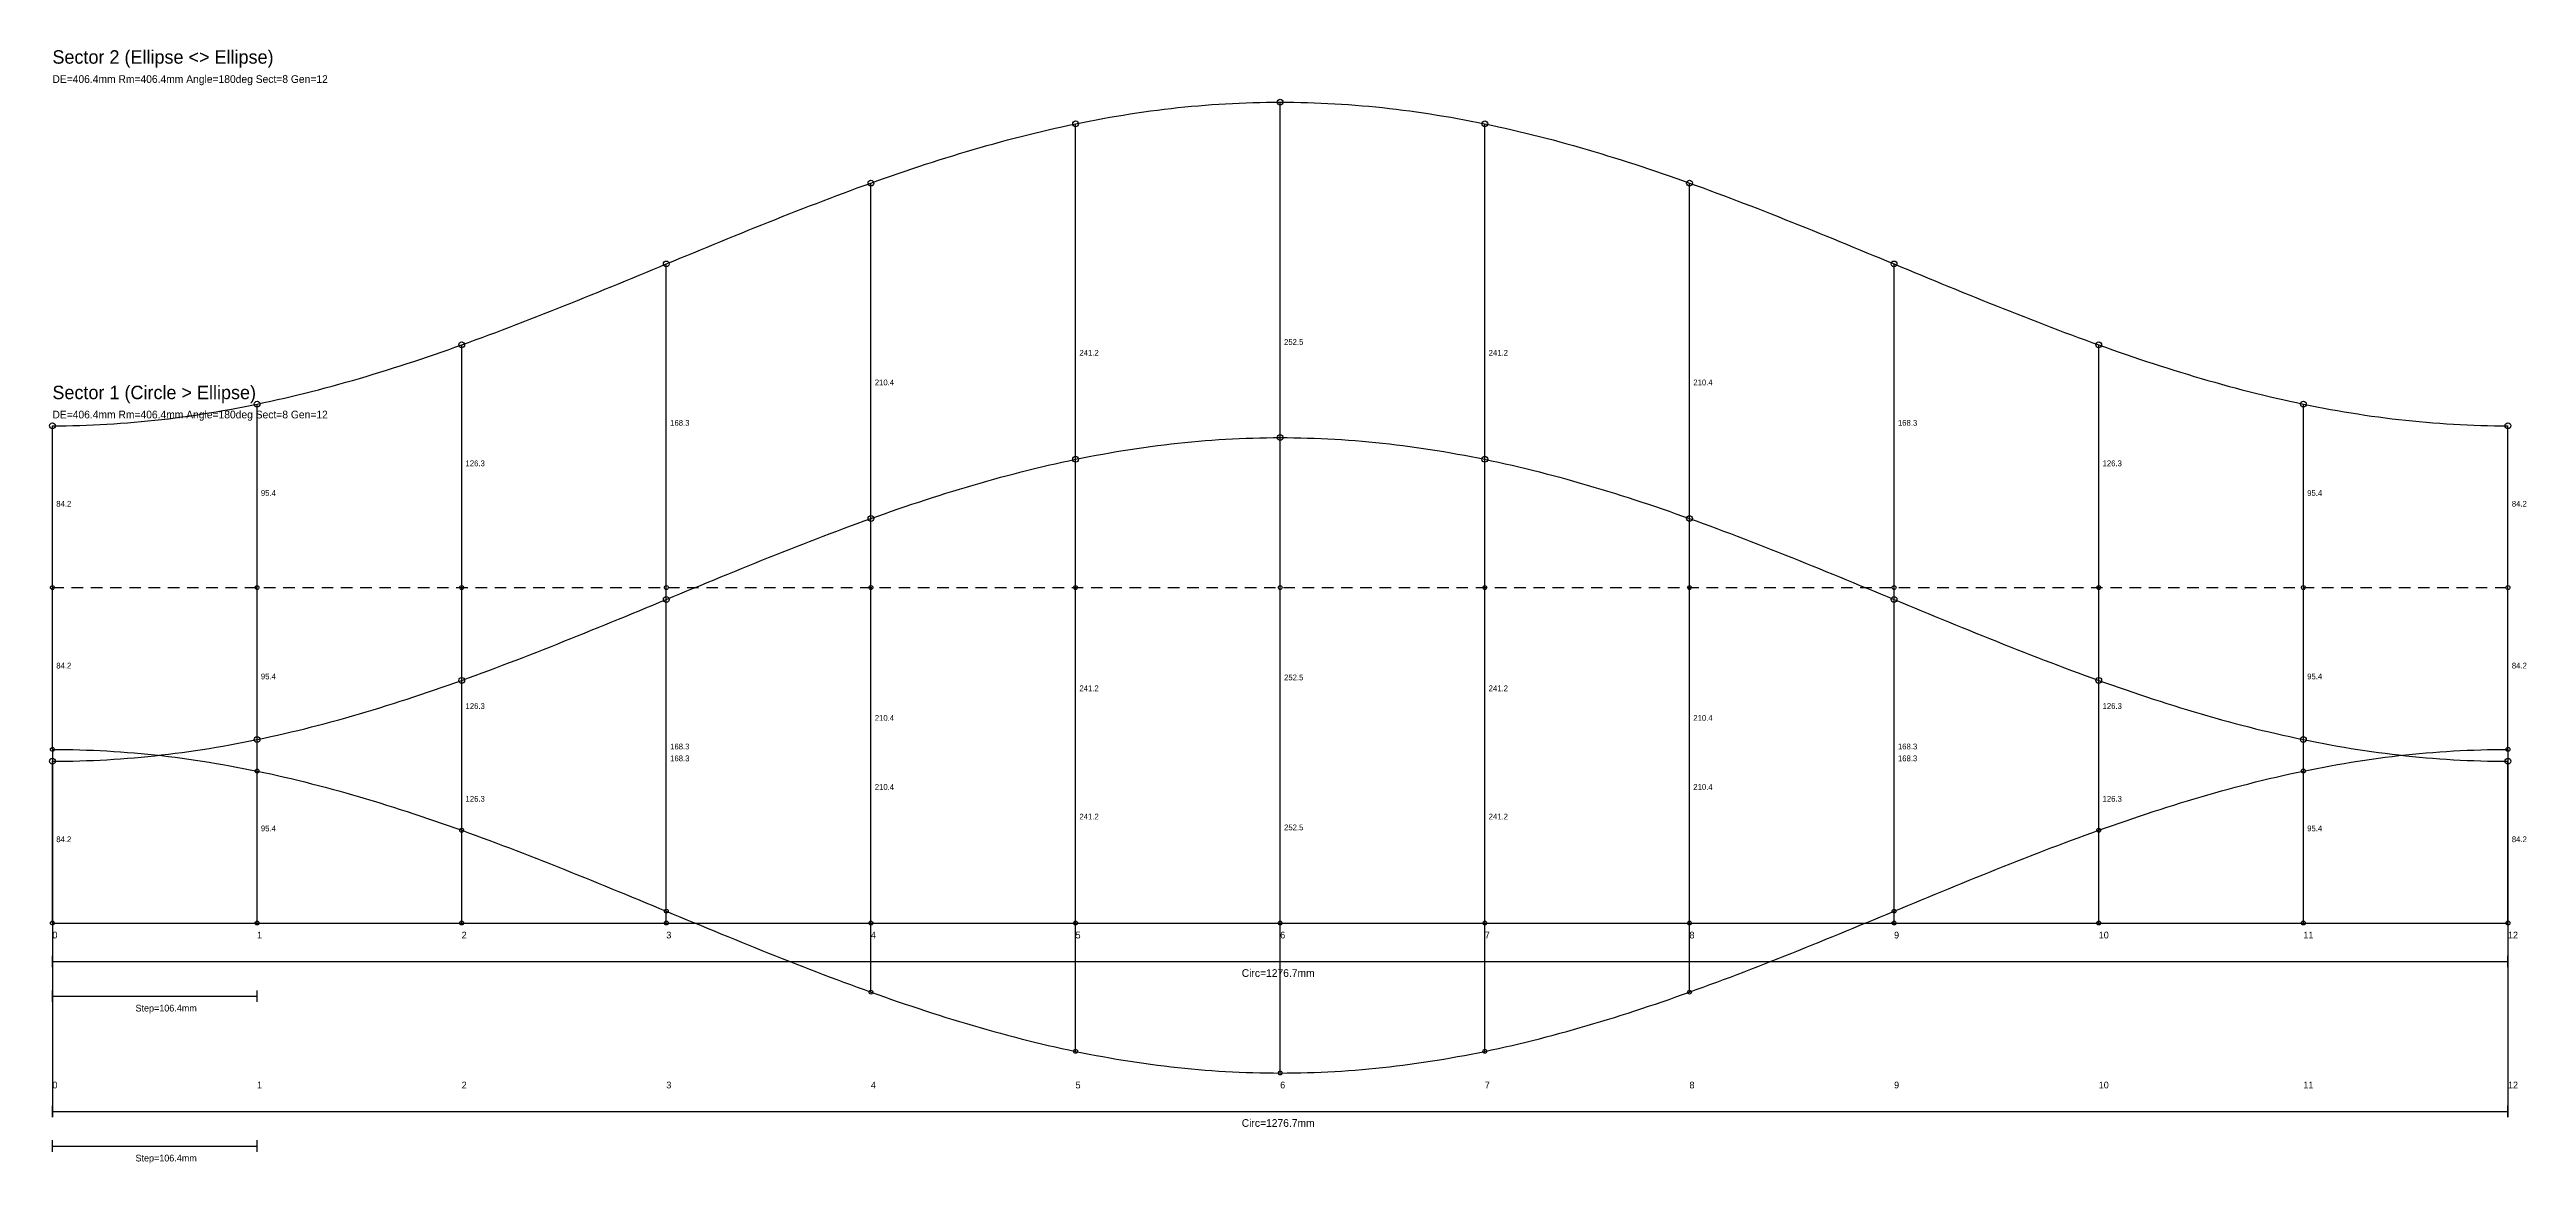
# Model space of a CAD drawing. Header units: millimetres. Extents: x -203 to 1477, y -1544 to 203.
# Drawn here: x -2 to 1286, y -1544 to -965 of the extents above; entities that cross this region are included whole.
import ezdxf

# ---------------------------------------------------------------- set-up
doc = ezdxf.new("R2010")
doc.units = ezdxf.units.MM
doc.linetypes.add('DASHED', pattern=[10, 6, -4])
for name, color, linetype in [('DEV_CONTOUR', 3, 'CONTINUOUS'), ('DEV_COTES', 2, 'CONTINUOUS'), ('DEV_GENERATRICES', 7, 'CONTINUOUS'), ('DEV_POINTS', 1, 'CONTINUOUS'), ('DEV_SOUDURE', 1, 'CONTINUOUS'), ('DEV_TEXTE', 4, 'CONTINUOUS')]:
    doc.layers.add(name, color=color, linetype=linetype)

msp = doc.modelspace()

# ---------------------------------------------------------------- linework, layer by layer
at = {"layer": 'DEV_CONTOUR', "color": 3, "linetype": 'CONTINUOUS'}
for p, q in [((524.883, -1004.98), (528.43, -1004.213)), ((528.43, -1004.213), (531.976, -1003.467)), ((531.976, -1003.467), (535.523, -1002.744)), ((535.523, -1002.744), (539.069, -1002.043)), ((539.069, -1002.043), (542.616, -1001.365)), ((542.616, -1001.365), (546.162, -1000.709)), ((546.162, -1000.709), (549.709, -1000.077)), ((549.709, -1000.077), (553.255, -999.468)), ((553.255, -999.468), (556.802, -998.882)), ((556.802, -998.882), (560.348, -998.32)), ((560.348, -998.32), (563.895, -997.781)), ((563.895, -997.781), (567.441, -997.267)), ((567.441, -997.267), (570.988, -996.776)), ((570.988, -996.776), (574.534, -996.31)), ((574.534, -996.31), (578.081, -995.869)), ((578.081, -995.869), (581.627, -995.451)), ((581.627, -995.451), (585.174, -995.059)), ((585.174, -995.059), (588.721, -994.691)), ((588.721, -994.691), (592.267, -994.348)), ((592.267, -994.348), (595.814, -994.03)), ((595.814, -994.03), (599.36, -993.737)), ((599.36, -993.737), (602.907, -993.47)), ((602.907, -993.47), (606.453, -993.227)), ((606.453, -993.227), (610, -993.01)), ((610, -993.01), (613.546, -992.818)), ((613.546, -992.818), (617.093, -992.652)), ((617.093, -992.652), (620.639, -992.511)), ((620.639, -992.511), (624.186, -992.396)), ((624.186, -992.396), (627.732, -992.306)), ((627.732, -992.306), (631.279, -992.242)), ((631.279, -992.242), (634.825, -992.204)), ((634.825, -992.204), (638.372, -992.191)), ((638.372, -992.191), (641.918, -992.204)), ((641.918, -992.204), (645.465, -992.242)), ((645.465, -992.242), (649.011, -992.306)), ((649.011, -992.306), (652.558, -992.396)), ((652.558, -992.396), (656.104, -992.511)), ((656.104, -992.511), (659.651, -992.652)), ((659.651, -992.652), (663.197, -992.818)), ((663.197, -992.818), (666.744, -993.01)), ((666.744, -993.01), (670.29, -993.227)), ((670.29, -993.227), (673.837, -993.47)), ((673.837, -993.47), (677.383, -993.737)), ((677.383, -993.737), (680.93, -994.03)), ((680.93, -994.03), (684.476, -994.348)), ((684.476, -994.348), (688.023, -994.691)), ((688.023, -994.691), (691.569, -995.059)), ((691.569, -995.059), (695.116, -995.451)), ((695.116, -995.451), (698.662, -995.869)), ((698.662, -995.869), (702.209, -996.31)), ((702.209, -996.31), (705.755, -996.776)), ((705.755, -996.776), (709.302, -997.267)), ((709.302, -997.267), (712.848, -997.781)), ((712.848, -997.781), (716.395, -998.32)), ((716.395, -998.32), (719.941, -998.882)), ((719.941, -998.882), (723.488, -999.468)), ((723.488, -999.468), (727.034, -1000.077)), ((727.034, -1000.077), (730.581, -1000.709)), ((730.581, -1000.709), (734.127, -1001.365)), ((734.127, -1001.365), (737.674, -1002.043)), ((737.674, -1002.043), (741.22, -1002.744)), ((741.22, -1002.744), (744.767, -1003.467)), ((744.767, -1003.467), (748.313, -1004.213)), ((748.313, -1004.213), (751.86, -1004.98)), ((475.232, -1017.891), (478.779, -1016.843)), ((478.779, -1016.843), (482.325, -1015.813)), ((482.325, -1015.813), (485.872, -1014.802)), ((485.872, -1014.802), (489.418, -1013.81)), ((489.418, -1013.81), (492.965, -1012.836)), ((492.965, -1012.836), (496.511, -1011.882)), ((496.511, -1011.882), (500.058, -1010.948)), ((500.058, -1010.948), (503.604, -1010.034)), ((503.604, -1010.034), (507.151, -1009.139)), ((507.151, -1009.139), (510.697, -1008.266)), ((510.697, -1008.266), (514.244, -1007.412)), ((514.244, -1007.412), (517.79, -1006.58)), ((517.79, -1006.58), (521.337, -1005.77)), ((521.337, -1005.77), (524.883, -1004.98)), ((751.86, -1004.98), (755.406, -1005.77)), ((755.406, -1005.77), (758.953, -1006.58)), ((758.953, -1006.58), (762.499, -1007.412)), ((762.499, -1007.412), (766.046, -1008.266)), ((766.046, -1008.266), (769.592, -1009.139)), ((769.592, -1009.139), (773.139, -1010.034)), ((773.139, -1010.034), (776.685, -1010.948)), ((776.685, -1010.948), (780.232, -1011.882)), ((780.232, -1011.882), (783.778, -1012.836)), ((783.778, -1012.836), (787.325, -1013.81)), ((787.325, -1013.81), (790.872, -1014.802)), ((790.872, -1014.802), (794.418, -1015.813)), ((794.418, -1015.813), (797.965, -1016.843)), ((797.965, -1016.843), (801.511, -1017.891)), ((436.221, -1030.518), (439.767, -1029.293)), ((439.767, -1029.293), (443.314, -1028.082)), ((443.314, -1028.082), (446.86, -1026.886)), ((446.86, -1026.886), (450.407, -1025.705)), ((450.407, -1025.705), (453.953, -1024.54)), ((453.953, -1024.54), (457.5, -1023.39)), ((457.5, -1023.39), (461.046, -1022.257)), ((461.046, -1022.257), (464.593, -1021.14)), ((464.593, -1021.14), (468.139, -1020.04)), ((468.139, -1020.04), (471.686, -1018.956)), ((471.686, -1018.956), (475.232, -1017.891)), ((801.511, -1017.891), (805.058, -1018.956)), ((805.058, -1018.956), (808.604, -1020.04)), ((808.604, -1020.04), (812.151, -1021.14)), ((812.151, -1021.14), (815.697, -1022.257)), ((815.697, -1022.257), (819.244, -1023.39)), ((819.244, -1023.39), (822.79, -1024.54)), ((822.79, -1024.54), (826.337, -1025.705)), ((826.337, -1025.705), (829.883, -1026.886)), ((829.883, -1026.886), (833.43, -1028.082)), ((833.43, -1028.082), (836.976, -1029.293)), ((836.976, -1029.293), (840.523, -1030.518)), ((400.756, -1043.472), (404.302, -1042.125)), ((404.302, -1042.125), (407.849, -1040.788)), ((407.849, -1040.788), (411.395, -1039.462)), ((411.395, -1039.462), (414.942, -1038.147)), ((414.942, -1038.147), (418.488, -1036.844)), ((418.488, -1036.844), (422.035, -1035.553)), ((422.035, -1035.553), (425.581, -1034.275)), ((425.581, -1034.275), (429.128, -1033.009)), ((429.128, -1033.009), (432.674, -1031.757)), ((432.674, -1031.757), (436.221, -1030.518)), ((840.523, -1030.518), (844.069, -1031.757)), ((844.069, -1031.757), (847.616, -1033.009)), ((847.616, -1033.009), (851.162, -1034.275)), ((851.162, -1034.275), (854.709, -1035.553)), ((854.709, -1035.553), (858.255, -1036.844)), ((858.255, -1036.844), (861.802, -1038.147)), ((861.802, -1038.147), (865.348, -1039.462)), ((865.348, -1039.462), (868.895, -1040.788)), ((868.895, -1040.788), (872.441, -1042.125)), ((872.441, -1042.125), (875.988, -1043.472)), ((365.29, -1057.425), (368.837, -1055.997)), ((368.837, -1055.997), (372.383, -1054.575)), ((372.383, -1054.575), (375.93, -1053.159)), ((375.93, -1053.159), (379.476, -1051.751)), ((379.476, -1051.751), (383.023, -1050.35)), ((383.023, -1050.35), (386.569, -1048.957)), ((386.569, -1048.957), (390.116, -1047.572)), ((390.116, -1047.572), (393.663, -1046.196)), ((393.663, -1046.196), (397.209, -1044.829)), ((397.209, -1044.829), (400.756, -1043.472)), ((875.988, -1043.472), (879.534, -1044.829)), ((879.534, -1044.829), (883.081, -1046.196)), ((883.081, -1046.196), (886.627, -1047.572)), ((886.627, -1047.572), (890.174, -1048.957)), ((890.174, -1048.957), (893.72, -1050.35)), ((893.72, -1050.35), (897.267, -1051.751)), ((897.267, -1051.751), (900.813, -1053.159)), ((900.813, -1053.159), (904.36, -1054.575)), ((904.36, -1054.575), (907.906, -1055.997)), ((907.906, -1055.997), (911.453, -1057.425)), ((336.918, -1069.023), (340.465, -1067.561)), ((340.465, -1067.561), (344.011, -1066.101)), ((344.011, -1066.101), (347.558, -1064.645)), ((347.558, -1064.645), (351.104, -1063.192)), ((351.104, -1063.192), (354.651, -1061.743)), ((354.651, -1061.743), (358.197, -1060.299)), ((358.197, -1060.299), (361.744, -1058.859)), ((361.744, -1058.859), (365.29, -1057.425)), ((911.453, -1057.425), (914.999, -1058.859)), ((914.999, -1058.859), (918.546, -1060.299)), ((918.546, -1060.299), (922.092, -1061.743)), ((922.092, -1061.743), (925.639, -1063.192)), ((925.639, -1063.192), (929.185, -1064.645)), ((929.185, -1064.645), (932.732, -1066.101)), ((932.732, -1066.101), (936.278, -1067.561)), ((936.278, -1067.561), (939.825, -1069.023)), ((305, -1082.23), (308.546, -1080.764)), ((308.546, -1080.764), (312.093, -1079.296)), ((312.093, -1079.296), (315.639, -1077.828)), ((315.639, -1077.828), (319.186, -1076.359)), ((319.186, -1076.359), (322.732, -1074.89)), ((322.732, -1074.89), (326.279, -1073.422)), ((326.279, -1073.422), (329.825, -1071.954)), ((329.825, -1071.954), (333.372, -1070.488)), ((333.372, -1070.488), (336.918, -1069.023)), ((939.825, -1069.023), (943.371, -1070.488)), ((943.371, -1070.488), (946.918, -1071.954)), ((946.918, -1071.954), (950.464, -1073.422)), ((950.464, -1073.422), (954.011, -1074.89)), ((954.011, -1074.89), (957.557, -1076.359)), ((957.557, -1076.359), (961.104, -1077.828)), ((961.104, -1077.828), (964.65, -1079.296)), ((964.65, -1079.296), (968.197, -1080.764)), ((968.197, -1080.764), (971.743, -1082.23)), ((273.081, -1095.293), (276.628, -1093.859)), ((276.628, -1093.859), (280.174, -1092.419)), ((280.174, -1092.419), (283.721, -1090.975)), ((283.721, -1090.975), (287.267, -1089.526)), ((287.267, -1089.526), (290.814, -1088.073)), ((290.814, -1088.073), (294.36, -1086.617)), ((294.36, -1086.617), (297.907, -1085.157)), ((297.907, -1085.157), (301.453, -1083.695)), ((301.453, -1083.695), (305, -1082.23)), ((971.743, -1082.23), (975.29, -1083.695)), ((975.29, -1083.695), (978.836, -1085.157)), ((978.836, -1085.157), (982.383, -1086.617)), ((982.383, -1086.617), (985.93, -1088.073)), ((985.93, -1088.073), (989.476, -1089.526)), ((989.476, -1089.526), (993.023, -1090.975)), ((993.023, -1090.975), (996.569, -1092.419)), ((996.569, -1092.419), (1000.116, -1093.859)), ((1000.116, -1093.859), (1003.662, -1095.293)), ((241.163, -1107.889), (244.709, -1106.522)), ((244.709, -1106.522), (248.256, -1105.146)), ((248.256, -1105.146), (251.802, -1103.762)), ((251.802, -1103.762), (255.349, -1102.368)), ((255.349, -1102.368), (258.895, -1100.967)), ((258.895, -1100.967), (262.442, -1099.559)), ((262.442, -1099.559), (265.988, -1098.143)), ((265.988, -1098.143), (269.535, -1096.721)), ((269.535, -1096.721), (273.081, -1095.293)), ((1003.662, -1095.293), (1007.209, -1096.721)), ((1007.209, -1096.721), (1010.755, -1098.143)), ((1010.755, -1098.143), (1014.302, -1099.559)), ((1014.302, -1099.559), (1017.848, -1100.967)), ((1017.848, -1100.967), (1021.395, -1102.368)), ((1021.395, -1102.368), (1024.941, -1103.762)), ((1024.941, -1103.762), (1028.488, -1105.146)), ((1028.488, -1105.146), (1032.034, -1106.522)), ((1032.034, -1106.522), (1035.581, -1107.889)), ((205.698, -1120.961), (209.244, -1119.709)), ((209.244, -1119.709), (212.791, -1118.443)), ((212.791, -1118.443), (216.337, -1117.165)), ((216.337, -1117.165), (219.884, -1115.874)), ((219.884, -1115.874), (223.43, -1114.571)), ((223.43, -1114.571), (226.977, -1113.256)), ((226.977, -1113.256), (230.523, -1111.93)), ((230.523, -1111.93), (234.07, -1110.593)), ((234.07, -1110.593), (237.616, -1109.246)), ((237.616, -1109.246), (241.163, -1107.889)), ((1035.581, -1107.889), (1039.127, -1109.246)), ((1039.127, -1109.246), (1042.674, -1110.593)), ((1042.674, -1110.593), (1046.22, -1111.93)), ((1046.22, -1111.93), (1049.767, -1113.256)), ((1049.767, -1113.256), (1053.313, -1114.571)), ((1053.313, -1114.571), (1056.86, -1115.874)), ((1056.86, -1115.874), (1060.406, -1117.165)), ((1060.406, -1117.165), (1063.953, -1118.443)), ((1063.953, -1118.443), (1067.499, -1119.709)), ((1067.499, -1119.709), (1071.046, -1120.961)), ((166.686, -1133.762), (170.232, -1132.679)), ((170.232, -1132.679), (173.779, -1131.578)), ((173.779, -1131.578), (177.325, -1130.461)), ((177.325, -1130.461), (180.872, -1129.328)), ((180.872, -1129.328), (184.418, -1128.178)), ((184.418, -1128.178), (187.965, -1127.013)), ((187.965, -1127.013), (191.511, -1125.832)), ((191.511, -1125.832), (195.058, -1124.636)), ((195.058, -1124.636), (198.605, -1123.425)), ((198.605, -1123.425), (202.151, -1122.2)), ((202.151, -1122.2), (205.698, -1120.961)), ((1071.046, -1120.961), (1074.592, -1122.2)), ((1074.592, -1122.2), (1078.139, -1123.425)), ((1078.139, -1123.425), (1081.685, -1124.636)), ((1081.685, -1124.636), (1085.232, -1125.832)), ((1085.232, -1125.832), (1088.778, -1127.013)), ((1088.778, -1127.013), (1092.325, -1128.178)), ((1092.325, -1128.178), (1095.871, -1129.328)), ((1095.871, -1129.328), (1099.418, -1130.461)), ((1099.418, -1130.461), (1102.964, -1131.578)), ((1102.964, -1131.578), (1106.511, -1132.679)), ((1106.511, -1132.679), (1110.057, -1133.762)), ((117.035, -1146.948), (120.581, -1146.138)), ((120.581, -1146.138), (124.128, -1145.306)), ((124.128, -1145.306), (127.674, -1144.453)), ((127.674, -1144.453), (131.221, -1143.579)), ((131.221, -1143.579), (134.767, -1142.684)), ((134.767, -1142.684), (138.314, -1141.77)), ((138.314, -1141.77), (141.86, -1140.836)), ((141.86, -1140.836), (145.407, -1139.882)), ((145.407, -1139.882), (148.953, -1138.908)), ((148.953, -1138.908), (152.5, -1137.916)), ((152.5, -1137.916), (156.046, -1136.905)), ((156.046, -1136.905), (159.593, -1135.875)), ((159.593, -1135.875), (163.139, -1134.827)), ((163.139, -1134.827), (166.686, -1133.762)), ((1110.057, -1133.762), (1113.604, -1134.827)), ((1113.604, -1134.827), (1117.15, -1135.875)), ((1117.15, -1135.875), (1120.697, -1136.905)), ((1120.697, -1136.905), (1124.243, -1137.916)), ((1124.243, -1137.916), (1127.79, -1138.908)), ((1127.79, -1138.908), (1131.336, -1139.882)), ((1131.336, -1139.882), (1134.883, -1140.836)), ((1134.883, -1140.836), (1138.429, -1141.77)), ((1138.429, -1141.77), (1141.976, -1142.684)), ((1141.976, -1142.684), (1145.522, -1143.579)), ((1145.522, -1143.579), (1149.069, -1144.453)), ((1149.069, -1144.453), (1152.615, -1145.306)), ((1152.615, -1145.306), (1156.162, -1146.138)), ((1156.162, -1146.138), (1159.708, -1146.948)), ((35.465, -1159.249), (39.012, -1158.981)), ((39.012, -1158.981), (42.558, -1158.688)), ((42.558, -1158.688), (46.105, -1158.37)), ((46.105, -1158.37), (49.651, -1158.027)), ((49.651, -1158.027), (53.198, -1157.659)), ((53.198, -1157.659), (56.744, -1157.267)), ((56.744, -1157.267), (60.291, -1156.849)), ((60.291, -1156.849), (63.837, -1156.408)), ((63.837, -1156.408), (67.384, -1155.942)), ((67.384, -1155.942), (70.93, -1155.451)), ((70.93, -1155.451), (74.477, -1154.937)), ((74.477, -1154.937), (78.023, -1154.398)), ((78.023, -1154.398), (81.57, -1153.836)), ((81.57, -1153.836), (85.116, -1153.25)), ((85.116, -1153.25), (88.663, -1152.641)), ((88.663, -1152.641), (92.209, -1152.009)), ((92.209, -1152.009), (95.756, -1151.353)), ((95.756, -1151.353), (99.302, -1150.675)), ((99.302, -1150.675), (102.849, -1149.974)), ((102.849, -1149.974), (106.395, -1149.251)), ((106.395, -1149.251), (109.942, -1148.505)), ((109.942, -1148.505), (113.488, -1147.738)), ((113.488, -1147.738), (117.035, -1146.948)), ((1159.708, -1146.948), (1163.255, -1147.738)), ((1163.255, -1147.738), (1166.801, -1148.505)), ((1166.801, -1148.505), (1170.348, -1149.251)), ((1170.348, -1149.251), (1173.894, -1149.974)), ((1173.894, -1149.974), (1177.441, -1150.675)), ((1177.441, -1150.675), (1180.988, -1151.353)), ((1180.988, -1151.353), (1184.534, -1152.009)), ((1184.534, -1152.009), (1188.081, -1152.641)), ((1188.081, -1152.641), (1191.627, -1153.25)), ((1191.627, -1153.25), (1195.174, -1153.836)), ((1195.174, -1153.836), (1198.72, -1154.398)), ((1198.72, -1154.398), (1202.267, -1154.937)), ((1202.267, -1154.937), (1205.813, -1155.451)), ((1205.813, -1155.451), (1209.36, -1155.942)), ((1209.36, -1155.942), (1212.906, -1156.408)), ((1212.906, -1156.408), (1216.453, -1156.849)), ((1216.453, -1156.849), (1219.999, -1157.267)), ((1219.999, -1157.267), (1223.546, -1157.659)), ((1223.546, -1157.659), (1227.092, -1158.027)), ((1227.092, -1158.027), (1230.639, -1158.37)), ((1230.639, -1158.37), (1234.185, -1158.688)), ((1234.185, -1158.688), (1237.732, -1158.981)), ((1237.732, -1158.981), (1241.278, -1159.249)), ((0, -1160.527), (3.547, -1160.514)), ((3.547, -1160.514), (7.093, -1160.476)), ((7.093, -1160.476), (10.64, -1160.412)), ((10.64, -1160.412), (14.186, -1160.322)), ((14.186, -1160.322), (17.733, -1160.207)), ((17.733, -1160.207), (21.279, -1160.066)), ((21.279, -1160.066), (24.826, -1159.9)), ((24.826, -1159.9), (28.372, -1159.708)), ((28.372, -1159.708), (31.919, -1159.491)), ((31.919, -1159.491), (35.465, -1159.249)), ((563.895, -1172.286), (567.441, -1171.771)), ((567.441, -1171.771), (570.988, -1171.281)), ((570.988, -1171.281), (574.534, -1170.815)), ((574.534, -1170.815), (578.081, -1170.373)), ((578.081, -1170.373), (581.627, -1169.956)), ((581.627, -1169.956), (585.174, -1169.563)), ((585.174, -1169.563), (588.721, -1169.196)), ((588.721, -1169.196), (592.267, -1168.853)), ((592.267, -1168.853), (595.814, -1168.535)), ((595.814, -1168.535), (599.36, -1168.242)), ((599.36, -1168.242), (602.907, -1167.974)), ((602.907, -1167.974), (606.453, -1167.732)), ((606.453, -1167.732), (610, -1167.515)), ((610, -1167.515), (613.546, -1167.323)), ((613.546, -1167.323), (617.093, -1167.156)), ((617.093, -1167.156), (620.639, -1167.016)), ((620.639, -1167.016), (624.186, -1166.9)), ((624.186, -1166.9), (627.732, -1166.811)), ((627.732, -1166.811), (631.279, -1166.747)), ((631.279, -1166.747), (634.825, -1166.708)), ((634.825, -1166.708), (638.372, -1166.695)), ((638.372, -1166.695), (641.918, -1166.708)), ((641.918, -1166.708), (645.465, -1166.747)), ((645.465, -1166.747), (649.011, -1166.811)), ((649.011, -1166.811), (652.558, -1166.9)), ((652.558, -1166.9), (656.104, -1167.016)), ((656.104, -1167.016), (659.651, -1167.156)), ((659.651, -1167.156), (663.197, -1167.323)), ((663.197, -1167.323), (666.744, -1167.515)), ((666.744, -1167.515), (670.29, -1167.732)), ((670.29, -1167.732), (673.837, -1167.974)), ((673.837, -1167.974), (677.383, -1168.242)), ((677.383, -1168.242), (680.93, -1168.535)), ((680.93, -1168.535), (684.476, -1168.853)), ((684.476, -1168.853), (688.023, -1169.196)), ((688.023, -1169.196), (691.569, -1169.563)), ((691.569, -1169.563), (695.116, -1169.956)), ((695.116, -1169.956), (698.662, -1170.373)), ((698.662, -1170.373), (702.209, -1170.815)), ((702.209, -1170.815), (705.755, -1171.281)), ((705.755, -1171.281), (709.302, -1171.771)), ((709.302, -1171.771), (712.848, -1172.286)), ((1241.278, -1159.249), (1244.825, -1159.491)), ((1244.825, -1159.491), (1248.371, -1159.708)), ((1248.371, -1159.708), (1251.918, -1159.9)), ((1251.918, -1159.9), (1255.464, -1160.066)), ((1255.464, -1160.066), (1259.011, -1160.207)), ((1259.011, -1160.207), (1262.557, -1160.322)), ((1262.557, -1160.322), (1266.104, -1160.412)), ((1266.104, -1160.412), (1269.65, -1160.476)), ((1269.65, -1160.476), (1273.197, -1160.514)), ((1273.197, -1160.514), (1276.743, -1160.527)), ((500.058, -1185.453), (503.604, -1184.538)), ((503.604, -1184.538), (507.151, -1183.644)), ((507.151, -1183.644), (510.697, -1182.77)), ((510.697, -1182.77), (514.244, -1181.917)), ((514.244, -1181.917), (517.79, -1181.085)), ((517.79, -1181.085), (521.337, -1180.274)), ((521.337, -1180.274), (524.883, -1179.485)), ((524.883, -1179.485), (528.43, -1178.717)), ((528.43, -1178.717), (531.976, -1177.972)), ((531.976, -1177.972), (535.523, -1177.248)), ((535.523, -1177.248), (539.069, -1176.548)), ((539.069, -1176.548), (542.616, -1175.869)), ((542.616, -1175.869), (546.162, -1175.214)), ((546.162, -1175.214), (549.709, -1174.581)), ((549.709, -1174.581), (553.255, -1173.972)), ((553.255, -1173.972), (556.802, -1173.386)), ((556.802, -1173.386), (560.348, -1172.824)), ((560.348, -1172.824), (563.895, -1172.286)), ((712.848, -1172.286), (716.395, -1172.824)), ((716.395, -1172.824), (719.941, -1173.386)), ((719.941, -1173.386), (723.488, -1173.972)), ((723.488, -1173.972), (727.034, -1174.581)), ((727.034, -1174.581), (730.581, -1175.214)), ((730.581, -1175.214), (734.127, -1175.869)), ((734.127, -1175.869), (737.674, -1176.548)), ((737.674, -1176.548), (741.22, -1177.248)), ((741.22, -1177.248), (744.767, -1177.972)), ((744.767, -1177.972), (748.313, -1178.717)), ((748.313, -1178.717), (751.86, -1179.485)), ((751.86, -1179.485), (755.406, -1180.274)), ((755.406, -1180.274), (758.953, -1181.085)), ((758.953, -1181.085), (762.499, -1181.917)), ((762.499, -1181.917), (766.046, -1182.77)), ((766.046, -1182.77), (769.592, -1183.644)), ((769.592, -1183.644), (773.139, -1184.538)), ((773.139, -1184.538), (776.685, -1185.453)), ((457.5, -1197.895), (461.046, -1196.761)), ((461.046, -1196.761), (464.593, -1195.644)), ((464.593, -1195.644), (468.139, -1194.544)), ((468.139, -1194.544), (471.686, -1193.461)), ((471.686, -1193.461), (475.232, -1192.395)), ((475.232, -1192.395), (478.779, -1191.348)), ((478.779, -1191.348), (482.325, -1190.318)), ((482.325, -1190.318), (485.872, -1189.307)), ((485.872, -1189.307), (489.418, -1188.314)), ((489.418, -1188.314), (492.965, -1187.341)), ((492.965, -1187.341), (496.511, -1186.387)), ((496.511, -1186.387), (500.058, -1185.453)), ((776.685, -1185.453), (780.232, -1186.387)), ((780.232, -1186.387), (783.778, -1187.341)), ((783.778, -1187.341), (787.325, -1188.314)), ((787.325, -1188.314), (790.872, -1189.307)), ((790.872, -1189.307), (794.418, -1190.318)), ((794.418, -1190.318), (797.965, -1191.348)), ((797.965, -1191.348), (801.511, -1192.395)), ((801.511, -1192.395), (805.058, -1193.461)), ((805.058, -1193.461), (808.604, -1194.544)), ((808.604, -1194.544), (812.151, -1195.644)), ((812.151, -1195.644), (815.697, -1196.761)), ((815.697, -1196.761), (819.244, -1197.895)), ((418.488, -1211.349), (422.035, -1210.058)), ((422.035, -1210.058), (425.581, -1208.78)), ((425.581, -1208.78), (429.128, -1207.514)), ((429.128, -1207.514), (432.674, -1206.261)), ((432.674, -1206.261), (436.221, -1205.022)), ((436.221, -1205.022), (439.767, -1203.797)), ((439.767, -1203.797), (443.314, -1202.587)), ((443.314, -1202.587), (446.86, -1201.391)), ((446.86, -1201.391), (450.407, -1200.21)), ((450.407, -1200.21), (453.953, -1199.044)), ((453.953, -1199.044), (457.5, -1197.895)), ((819.244, -1197.895), (822.79, -1199.044)), ((822.79, -1199.044), (826.337, -1200.21)), ((826.337, -1200.21), (829.883, -1201.391)), ((829.883, -1201.391), (833.43, -1202.587)), ((833.43, -1202.587), (836.976, -1203.797)), ((836.976, -1203.797), (840.523, -1205.022)), ((840.523, -1205.022), (844.069, -1206.261)), ((844.069, -1206.261), (847.616, -1207.514)), ((847.616, -1207.514), (851.162, -1208.78)), ((851.162, -1208.78), (854.709, -1210.058)), ((854.709, -1210.058), (858.255, -1211.349)), ((386.569, -1223.461), (390.116, -1222.076)), ((390.116, -1222.076), (393.663, -1220.7)), ((393.663, -1220.7), (397.209, -1219.334)), ((397.209, -1219.334), (400.756, -1217.976)), ((400.756, -1217.976), (404.302, -1216.629)), ((404.302, -1216.629), (407.849, -1215.293)), ((407.849, -1215.293), (411.395, -1213.967)), ((411.395, -1213.967), (414.942, -1212.652)), ((414.942, -1212.652), (418.488, -1211.349)), ((858.255, -1211.349), (861.802, -1212.652)), ((861.802, -1212.652), (865.348, -1213.967)), ((865.348, -1213.967), (868.895, -1215.293)), ((868.895, -1215.293), (872.441, -1216.629)), ((872.441, -1216.629), (875.988, -1217.976)), ((875.988, -1217.976), (879.534, -1219.334)), ((879.534, -1219.334), (883.081, -1220.7)), ((883.081, -1220.7), (886.627, -1222.076)), ((886.627, -1222.076), (890.174, -1223.461)), ((351.104, -1237.697), (354.651, -1236.248)), ((354.651, -1236.248), (358.197, -1234.804)), ((358.197, -1234.804), (361.744, -1233.364)), ((361.744, -1233.364), (365.29, -1231.93)), ((365.29, -1231.93), (368.837, -1230.501)), ((368.837, -1230.501), (372.383, -1229.079)), ((372.383, -1229.079), (375.93, -1227.664)), ((375.93, -1227.664), (379.476, -1226.255)), ((379.476, -1226.255), (383.023, -1224.854)), ((383.023, -1224.854), (386.569, -1223.461)), ((890.174, -1223.461), (893.72, -1224.854)), ((893.72, -1224.854), (897.267, -1226.255)), ((897.267, -1226.255), (900.813, -1227.664)), ((900.813, -1227.664), (904.36, -1229.079)), ((904.36, -1229.079), (907.906, -1230.501)), ((907.906, -1230.501), (911.453, -1231.93)), ((911.453, -1231.93), (914.999, -1233.364)), ((914.999, -1233.364), (918.546, -1234.804)), ((918.546, -1234.804), (922.092, -1236.248)), ((922.092, -1236.248), (925.639, -1237.697)), ((322.732, -1249.395), (326.279, -1247.926)), ((326.279, -1247.926), (329.825, -1246.459)), ((329.825, -1246.459), (333.372, -1244.992)), ((333.372, -1244.992), (336.918, -1243.528)), ((336.918, -1243.528), (340.465, -1242.066)), ((340.465, -1242.066), (344.011, -1240.606)), ((344.011, -1240.606), (347.558, -1239.15)), ((347.558, -1239.15), (351.104, -1237.697)), ((925.639, -1237.697), (929.185, -1239.15)), ((929.185, -1239.15), (932.732, -1240.606)), ((932.732, -1240.606), (936.278, -1242.066)), ((936.278, -1242.066), (939.825, -1243.528)), ((939.825, -1243.528), (943.371, -1244.992)), ((943.371, -1244.992), (946.918, -1246.459)), ((946.918, -1246.459), (950.464, -1247.926)), ((950.464, -1247.926), (954.011, -1249.395)), ((290.814, -1262.578), (294.36, -1261.121)), ((294.36, -1261.121), (297.907, -1259.662)), ((297.907, -1259.662), (301.453, -1258.199)), ((301.453, -1258.199), (305, -1256.735)), ((305, -1256.735), (308.546, -1255.269)), ((308.546, -1255.269), (312.093, -1253.801)), ((312.093, -1253.801), (315.639, -1252.333)), ((315.639, -1252.333), (319.186, -1250.864)), ((319.186, -1250.864), (322.732, -1249.395)), ((954.011, -1249.395), (957.557, -1250.864)), ((957.557, -1250.864), (961.104, -1252.333)), ((961.104, -1252.333), (964.65, -1253.801)), ((964.65, -1253.801), (968.197, -1255.269)), ((968.197, -1255.269), (971.743, -1256.735)), ((971.743, -1256.735), (975.29, -1258.199)), ((975.29, -1258.199), (978.836, -1259.662)), ((978.836, -1259.662), (982.383, -1261.121)), ((982.383, -1261.121), (985.93, -1262.578)), ((258.895, -1275.472), (262.442, -1274.064)), ((262.442, -1274.064), (265.988, -1272.648)), ((265.988, -1272.648), (269.535, -1271.226)), ((269.535, -1271.226), (273.081, -1269.797)), ((273.081, -1269.797), (276.628, -1268.363)), ((276.628, -1268.363), (280.174, -1266.924)), ((280.174, -1266.924), (283.721, -1265.479)), ((283.721, -1265.479), (287.267, -1264.03)), ((287.267, -1264.03), (290.814, -1262.578)), ((985.93, -1262.578), (989.476, -1264.03)), ((989.476, -1264.03), (993.023, -1265.479)), ((993.023, -1265.479), (996.569, -1266.924)), ((996.569, -1266.924), (1000.116, -1268.363)), ((1000.116, -1268.363), (1003.662, -1269.797)), ((1003.662, -1269.797), (1007.209, -1271.226)), ((1007.209, -1271.226), (1010.755, -1272.648)), ((1010.755, -1272.648), (1014.302, -1274.064)), ((1014.302, -1274.064), (1017.848, -1275.472)), ((223.43, -1289.075), (226.977, -1287.761)), ((226.977, -1287.761), (230.523, -1286.435)), ((230.523, -1286.435), (234.07, -1285.098)), ((234.07, -1285.098), (237.616, -1283.751)), ((237.616, -1283.751), (241.163, -1282.394)), ((241.163, -1282.394), (244.709, -1281.027)), ((244.709, -1281.027), (248.256, -1279.651)), ((248.256, -1279.651), (251.802, -1278.266)), ((251.802, -1278.266), (255.349, -1276.873)), ((255.349, -1276.873), (258.895, -1275.472)), ((1017.848, -1275.472), (1021.395, -1276.873)), ((1021.395, -1276.873), (1024.941, -1278.266)), ((1024.941, -1278.266), (1028.488, -1279.651)), ((1028.488, -1279.651), (1032.034, -1281.027)), ((1032.034, -1281.027), (1035.581, -1282.394)), ((1035.581, -1282.394), (1039.127, -1283.751)), ((1039.127, -1283.751), (1042.674, -1285.098)), ((1042.674, -1285.098), (1046.22, -1286.435)), ((1046.22, -1286.435), (1049.767, -1287.761)), ((1049.767, -1287.761), (1053.313, -1289.075)), ((187.965, -1301.517), (191.511, -1300.336)), ((191.511, -1300.336), (195.058, -1299.141)), ((195.058, -1299.141), (198.605, -1297.93)), ((198.605, -1297.93), (202.151, -1296.705)), ((202.151, -1296.705), (205.698, -1295.466)), ((205.698, -1295.466), (209.244, -1294.213)), ((209.244, -1294.213), (212.791, -1292.948)), ((212.791, -1292.948), (216.337, -1291.669)), ((216.337, -1291.669), (219.884, -1290.378)), ((219.884, -1290.378), (223.43, -1289.075)), ((1053.313, -1289.075), (1056.86, -1290.378)), ((1056.86, -1290.378), (1060.406, -1291.669)), ((1060.406, -1291.669), (1063.953, -1292.948)), ((1063.953, -1292.948), (1067.499, -1294.213)), ((1067.499, -1294.213), (1071.046, -1295.466)), ((1071.046, -1295.466), (1074.592, -1296.705)), ((1074.592, -1296.705), (1078.139, -1297.93)), ((1078.139, -1297.93), (1081.685, -1299.141)), ((1081.685, -1299.141), (1085.232, -1300.336)), ((1085.232, -1300.336), (1088.778, -1301.517)), ((145.407, -1314.386), (148.953, -1313.413)), ((148.953, -1313.413), (152.5, -1312.42)), ((152.5, -1312.42), (156.046, -1311.409)), ((156.046, -1311.409), (159.593, -1310.38)), ((159.593, -1310.38), (163.139, -1309.332)), ((163.139, -1309.332), (166.686, -1308.266)), ((166.686, -1308.266), (170.232, -1307.183)), ((170.232, -1307.183), (173.779, -1306.083)), ((173.779, -1306.083), (177.325, -1304.966)), ((177.325, -1304.966), (180.872, -1303.832)), ((180.872, -1303.832), (184.418, -1302.683)), ((184.418, -1302.683), (187.965, -1301.517)), ((1088.778, -1301.517), (1092.325, -1302.683)), ((1092.325, -1302.683), (1095.871, -1303.832)), ((1095.871, -1303.832), (1099.418, -1304.966)), ((1099.418, -1304.966), (1102.964, -1306.083)), ((1102.964, -1306.083), (1106.511, -1307.183)), ((1106.511, -1307.183), (1110.057, -1308.266)), ((1110.057, -1308.266), (1113.604, -1309.332)), ((1113.604, -1309.332), (1117.15, -1310.38)), ((1117.15, -1310.38), (1120.697, -1311.409)), ((1120.697, -1311.409), (1124.243, -1312.42)), ((1124.243, -1312.42), (1127.79, -1313.413)), ((1127.79, -1313.413), (1131.336, -1314.386)), ((92.209, -1326.513), (95.756, -1325.858)), ((95.756, -1325.858), (99.302, -1325.18)), ((99.302, -1325.18), (102.849, -1324.479)), ((102.849, -1324.479), (106.395, -1323.755)), ((106.395, -1323.755), (109.942, -1323.01)), ((109.942, -1323.01), (113.488, -1322.242)), ((113.488, -1322.242), (117.035, -1321.453)), ((117.035, -1321.453), (120.581, -1320.642)), ((120.581, -1320.642), (124.128, -1319.81)), ((124.128, -1319.81), (127.674, -1318.957)), ((127.674, -1318.957), (131.221, -1318.083)), ((131.221, -1318.083), (134.767, -1317.189)), ((134.767, -1317.189), (138.314, -1316.275)), ((138.314, -1316.275), (141.86, -1315.34)), ((141.86, -1315.34), (145.407, -1314.386)), ((1131.336, -1314.386), (1134.883, -1315.34)), ((1134.883, -1315.34), (1138.429, -1316.275)), ((1138.429, -1316.275), (1141.976, -1317.189)), ((1141.976, -1317.189), (1145.522, -1318.083)), ((1145.522, -1318.083), (1149.069, -1318.957)), ((1149.069, -1318.957), (1152.615, -1319.81)), ((1152.615, -1319.81), (1156.162, -1320.642)), ((1156.162, -1320.642), (1159.708, -1321.453)), ((1159.708, -1321.453), (1163.255, -1322.242)), ((1163.255, -1322.242), (1166.801, -1323.01)), ((1166.801, -1323.01), (1170.348, -1323.755)), ((1170.348, -1323.755), (1173.894, -1324.479)), ((1173.894, -1324.479), (1177.441, -1325.18)), ((1177.441, -1325.18), (1180.988, -1325.858)), ((1180.988, -1325.858), (1184.534, -1326.513)), ((0, -1335.032), (3.547, -1335.019)), ((3.547, -1335.019), (7.093, -1334.981)), ((7.093, -1334.981), (10.64, -1334.916)), ((10.64, -1334.916), (14.186, -1334.827)), ((14.186, -1334.827), (17.733, -1334.712)), ((17.733, -1334.712), (21.279, -1334.571)), ((21.279, -1334.571), (24.826, -1334.404)), ((24.826, -1334.404), (28.372, -1334.213)), ((28.372, -1334.213), (31.919, -1333.996)), ((31.919, -1333.996), (35.465, -1333.753)), ((35.465, -1333.753), (39.012, -1333.485)), ((39.012, -1333.485), (42.558, -1333.193)), ((42.558, -1333.193), (46.105, -1332.875)), ((46.105, -1332.875), (49.651, -1332.532)), ((49.651, -1332.532), (53.198, -1332.164)), ((53.198, -1332.164), (56.744, -1331.771)), ((56.744, -1331.771), (60.291, -1331.354)), ((60.291, -1331.354), (63.837, -1330.912)), ((63.837, -1330.912), (67.384, -1330.446)), ((67.384, -1330.446), (70.93, -1329.956)), ((70.93, -1329.956), (74.477, -1329.441)), ((74.477, -1329.441), (78.023, -1328.903)), ((78.023, -1328.903), (81.57, -1328.341)), ((81.57, -1328.341), (85.116, -1327.755)), ((85.116, -1327.755), (88.663, -1327.146)), ((88.663, -1327.146), (92.209, -1326.513)), ((1184.534, -1326.513), (1188.081, -1327.146)), ((1188.081, -1327.146), (1191.627, -1327.755)), ((1191.627, -1327.755), (1195.174, -1328.341)), ((1195.174, -1328.341), (1198.72, -1328.903)), ((1198.72, -1328.903), (1202.267, -1329.441)), ((1202.267, -1329.441), (1205.813, -1329.956)), ((1205.813, -1329.956), (1209.36, -1330.446)), ((1209.36, -1330.446), (1212.906, -1330.912)), ((1212.906, -1330.912), (1216.453, -1331.354)), ((1216.453, -1331.354), (1219.999, -1331.771)), ((1219.999, -1331.771), (1223.546, -1332.164)), ((1223.546, -1332.164), (1227.092, -1332.532)), ((1227.092, -1332.532), (1230.639, -1332.875)), ((1230.639, -1332.875), (1234.185, -1333.193)), ((1234.185, -1333.193), (1237.732, -1333.485)), ((1237.732, -1333.485), (1241.278, -1333.753)), ((1241.278, -1333.753), (1244.825, -1333.996)), ((1244.825, -1333.996), (1248.371, -1334.213)), ((1248.371, -1334.213), (1251.918, -1334.404)), ((1251.918, -1334.404), (1255.464, -1334.571)), ((1255.464, -1334.571), (1259.011, -1334.712)), ((1259.011, -1334.712), (1262.557, -1334.827)), ((1262.557, -1334.827), (1266.104, -1334.916)), ((1266.104, -1334.916), (1269.65, -1334.981)), ((1269.65, -1334.981), (1273.197, -1335.019)), ((1273.197, -1335.019), (1276.743, -1335.032))]:
    msp.add_line(p, q, dxfattribs=at)
at = {"layer": 'DEV_CONTOUR', "color": 4, "linetype": 'DASHED'}
msp.add_line((0, -1244.695), (1276.743, -1244.695), dxfattribs=at)
at = {"layer": 'DEV_CONTOUR', "color": 6, "linetype": 'CONTINUOUS'}
for p, q in [((0, -1328.864), (3.547, -1328.876)), ((3.547, -1328.876), (7.093, -1328.915)), ((7.093, -1328.915), (10.64, -1328.979)), ((10.64, -1328.979), (14.186, -1329.069)), ((14.186, -1329.069), (17.733, -1329.184)), ((17.733, -1329.184), (21.279, -1329.325)), ((21.279, -1329.325), (24.826, -1329.491)), ((24.826, -1329.491), (28.372, -1329.683)), ((28.372, -1329.683), (31.919, -1329.9)), ((31.919, -1329.9), (35.465, -1330.142)), ((35.465, -1330.142), (39.012, -1330.41)), ((39.012, -1330.41), (42.558, -1330.703)), ((42.558, -1330.703), (46.105, -1331.021)), ((46.105, -1331.021), (49.651, -1331.364)), ((49.651, -1331.364), (53.198, -1331.732)), ((53.198, -1331.732), (56.744, -1332.124)), ((56.744, -1332.124), (60.291, -1332.541)), ((60.291, -1332.541), (63.837, -1332.983)), ((63.837, -1332.983), (67.384, -1333.449)), ((67.384, -1333.449), (70.93, -1333.94)), ((70.93, -1333.94), (74.477, -1334.454)), ((74.477, -1334.454), (78.023, -1334.992)), ((78.023, -1334.992), (81.57, -1335.555)), ((81.57, -1335.555), (85.116, -1336.14)), ((85.116, -1336.14), (88.663, -1336.75)), ((88.663, -1336.75), (92.209, -1337.382)), ((92.209, -1337.382), (95.756, -1338.037)), ((95.756, -1338.037), (99.302, -1338.716)), ((99.302, -1338.716), (102.849, -1339.417)), ((1173.894, -1339.417), (1177.441, -1338.716)), ((1177.441, -1338.716), (1180.988, -1338.037)), ((1180.988, -1338.037), (1184.534, -1337.382)), ((1184.534, -1337.382), (1188.081, -1336.75)), ((1188.081, -1336.75), (1191.627, -1336.14)), ((1191.627, -1336.14), (1195.174, -1335.555)), ((1195.174, -1335.555), (1198.72, -1334.992)), ((1198.72, -1334.992), (1202.267, -1334.454)), ((1202.267, -1334.454), (1205.813, -1333.94)), ((1205.813, -1333.94), (1209.36, -1333.449)), ((1209.36, -1333.449), (1212.906, -1332.983)), ((1212.906, -1332.983), (1216.453, -1332.541)), ((1216.453, -1332.541), (1219.999, -1332.124)), ((1219.999, -1332.124), (1223.546, -1331.732)), ((1223.546, -1331.732), (1227.092, -1331.364)), ((1227.092, -1331.364), (1230.639, -1331.021)), ((1230.639, -1331.021), (1234.185, -1330.703)), ((1234.185, -1330.703), (1237.732, -1330.41)), ((1237.732, -1330.41), (1241.278, -1330.142)), ((1241.278, -1330.142), (1244.825, -1329.9)), ((1244.825, -1329.9), (1248.371, -1329.683)), ((1248.371, -1329.683), (1251.918, -1329.491)), ((1251.918, -1329.491), (1255.464, -1329.325)), ((1255.464, -1329.325), (1259.011, -1329.184)), ((1259.011, -1329.184), (1262.557, -1329.069)), ((1262.557, -1329.069), (1266.104, -1328.979)), ((1266.104, -1328.979), (1269.65, -1328.915)), ((1269.65, -1328.915), (1273.197, -1328.876)), ((1273.197, -1328.876), (1276.743, -1328.864)), ((102.849, -1339.417), (106.395, -1340.14)), ((106.395, -1340.14), (109.942, -1340.886)), ((109.942, -1340.886), (113.488, -1341.653)), ((113.488, -1341.653), (117.035, -1342.442)), ((117.035, -1342.442), (120.581, -1343.253)), ((120.581, -1343.253), (124.128, -1344.085)), ((124.128, -1344.085), (127.674, -1344.938)), ((127.674, -1344.938), (131.221, -1345.812)), ((131.221, -1345.812), (134.767, -1346.706)), ((134.767, -1346.706), (138.314, -1347.621)), ((138.314, -1347.621), (141.86, -1348.555)), ((141.86, -1348.555), (145.407, -1349.509)), ((145.407, -1349.509), (148.953, -1350.483)), ((148.953, -1350.483), (152.5, -1351.475)), ((152.5, -1351.475), (156.046, -1352.486)), ((1120.697, -1352.486), (1124.243, -1351.475)), ((1124.243, -1351.475), (1127.79, -1350.483)), ((1127.79, -1350.483), (1131.336, -1349.509)), ((1131.336, -1349.509), (1134.883, -1348.555)), ((1134.883, -1348.555), (1138.429, -1347.621)), ((1138.429, -1347.621), (1141.976, -1346.706)), ((1141.976, -1346.706), (1145.522, -1345.812)), ((1145.522, -1345.812), (1149.069, -1344.938)), ((1149.069, -1344.938), (1152.615, -1344.085)), ((1152.615, -1344.085), (1156.162, -1343.253)), ((1156.162, -1343.253), (1159.708, -1342.442)), ((1159.708, -1342.442), (1163.255, -1341.653)), ((1163.255, -1341.653), (1166.801, -1340.886)), ((1166.801, -1340.886), (1170.348, -1340.14)), ((1170.348, -1340.14), (1173.894, -1339.417)), ((156.046, -1352.486), (159.593, -1353.516)), ((159.593, -1353.516), (163.139, -1354.564)), ((163.139, -1354.564), (166.686, -1355.629)), ((166.686, -1355.629), (170.232, -1356.712)), ((170.232, -1356.712), (173.779, -1357.812)), ((173.779, -1357.812), (177.325, -1358.93)), ((177.325, -1358.93), (180.872, -1360.063)), ((180.872, -1360.063), (184.418, -1361.213)), ((184.418, -1361.213), (187.965, -1362.378)), ((187.965, -1362.378), (191.511, -1363.559)), ((191.511, -1363.559), (195.058, -1364.755)), ((195.058, -1364.755), (198.605, -1365.966)), ((1078.139, -1365.966), (1081.685, -1364.755)), ((1081.685, -1364.755), (1085.232, -1363.559)), ((1085.232, -1363.559), (1088.778, -1362.378)), ((1088.778, -1362.378), (1092.325, -1361.213)), ((1092.325, -1361.213), (1095.871, -1360.063)), ((1095.871, -1360.063), (1099.418, -1358.93)), ((1099.418, -1358.93), (1102.964, -1357.812)), ((1102.964, -1357.812), (1106.511, -1356.712)), ((1106.511, -1356.712), (1110.057, -1355.629)), ((1110.057, -1355.629), (1113.604, -1354.564)), ((1113.604, -1354.564), (1117.15, -1353.516)), ((1117.15, -1353.516), (1120.697, -1352.486)), ((198.605, -1365.966), (202.151, -1367.191)), ((202.151, -1367.191), (205.698, -1368.429)), ((205.698, -1368.429), (209.244, -1369.682)), ((209.244, -1369.682), (212.791, -1370.948)), ((212.791, -1370.948), (216.337, -1372.226)), ((216.337, -1372.226), (219.884, -1373.517)), ((219.884, -1373.517), (223.43, -1374.82)), ((223.43, -1374.82), (226.977, -1376.135)), ((226.977, -1376.135), (230.523, -1377.461)), ((230.523, -1377.461), (234.07, -1378.798)), ((1042.674, -1378.798), (1046.22, -1377.461)), ((1046.22, -1377.461), (1049.767, -1376.135)), ((1049.767, -1376.135), (1053.313, -1374.82)), ((1053.313, -1374.82), (1056.86, -1373.517)), ((1056.86, -1373.517), (1060.406, -1372.226)), ((1060.406, -1372.226), (1063.953, -1370.948)), ((1063.953, -1370.948), (1067.499, -1369.682)), ((1067.499, -1369.682), (1071.046, -1368.429)), ((1071.046, -1368.429), (1074.592, -1367.191)), ((1074.592, -1367.191), (1078.139, -1365.966)), ((234.07, -1378.798), (237.616, -1380.145)), ((237.616, -1380.145), (241.163, -1381.502)), ((241.163, -1381.502), (244.709, -1382.869)), ((244.709, -1382.869), (248.256, -1384.245)), ((248.256, -1384.245), (251.802, -1385.629)), ((251.802, -1385.629), (255.349, -1387.022)), ((255.349, -1387.022), (258.895, -1388.423)), ((258.895, -1388.423), (262.442, -1389.832)), ((262.442, -1389.832), (265.988, -1391.247)), ((1010.755, -1391.247), (1014.302, -1389.832)), ((1014.302, -1389.832), (1017.848, -1388.423)), ((1017.848, -1388.423), (1021.395, -1387.022)), ((1021.395, -1387.022), (1024.941, -1385.629)), ((1024.941, -1385.629), (1028.488, -1384.245)), ((1028.488, -1384.245), (1032.034, -1382.869)), ((1032.034, -1382.869), (1035.581, -1381.502)), ((1035.581, -1381.502), (1039.127, -1380.145)), ((1039.127, -1380.145), (1042.674, -1378.798)), ((265.988, -1391.247), (269.535, -1392.67)), ((269.535, -1392.67), (273.081, -1394.098)), ((273.081, -1394.098), (276.628, -1395.532)), ((276.628, -1395.532), (280.174, -1396.972)), ((280.174, -1396.972), (283.721, -1398.416)), ((283.721, -1398.416), (287.267, -1399.865)), ((287.267, -1399.865), (290.814, -1401.318)), ((290.814, -1401.318), (294.36, -1402.774)), ((294.36, -1402.774), (297.907, -1404.234)), ((978.836, -1404.234), (982.383, -1402.774)), ((982.383, -1402.774), (985.93, -1401.318)), ((985.93, -1401.318), (989.476, -1399.865)), ((989.476, -1399.865), (993.023, -1398.416)), ((993.023, -1398.416), (996.569, -1396.972)), ((996.569, -1396.972), (1000.116, -1395.532)), ((1000.116, -1395.532), (1003.662, -1394.098)), ((1003.662, -1394.098), (1007.209, -1392.67)), ((1007.209, -1392.67), (1010.755, -1391.247)), ((297.907, -1404.234), (301.453, -1405.696)), ((301.453, -1405.696), (305, -1407.161)), ((305, -1407.161), (308.546, -1408.627)), ((308.546, -1408.627), (312.093, -1410.094)), ((312.093, -1410.094), (315.639, -1411.563)), ((315.639, -1411.563), (319.186, -1413.032)), ((319.186, -1413.032), (322.732, -1414.501)), ((322.732, -1414.501), (326.279, -1415.969)), ((326.279, -1415.969), (329.825, -1417.437)), ((946.918, -1417.437), (950.464, -1415.969)), ((950.464, -1415.969), (954.011, -1414.501)), ((954.011, -1414.501), (957.557, -1413.032)), ((957.557, -1413.032), (961.104, -1411.563)), ((961.104, -1411.563), (964.65, -1410.094)), ((964.65, -1410.094), (968.197, -1408.627)), ((968.197, -1408.627), (971.743, -1407.161)), ((971.743, -1407.161), (975.29, -1405.696)), ((975.29, -1405.696), (978.836, -1404.234)), ((329.825, -1417.437), (333.372, -1418.903)), ((333.372, -1418.903), (336.918, -1420.368)), ((336.918, -1420.368), (340.465, -1421.83)), ((340.465, -1421.83), (344.011, -1423.289)), ((344.011, -1423.289), (347.558, -1424.746)), ((347.558, -1424.746), (351.104, -1426.199)), ((351.104, -1426.199), (354.651, -1427.647)), ((354.651, -1427.647), (358.197, -1429.092)), ((358.197, -1429.092), (361.744, -1430.531)), ((914.999, -1430.531), (918.546, -1429.092)), ((918.546, -1429.092), (922.092, -1427.647)), ((922.092, -1427.647), (925.639, -1426.199)), ((925.639, -1426.199), (929.185, -1424.746)), ((929.185, -1424.746), (932.732, -1423.289)), ((932.732, -1423.289), (936.278, -1421.83)), ((936.278, -1421.83), (939.825, -1420.368)), ((939.825, -1420.368), (943.371, -1418.903)), ((943.371, -1418.903), (946.918, -1417.437)), ((361.744, -1430.531), (365.29, -1431.966)), ((365.29, -1431.966), (368.837, -1433.394)), ((368.837, -1433.394), (372.383, -1434.816)), ((372.383, -1434.816), (375.93, -1436.232)), ((375.93, -1436.232), (379.476, -1437.64)), ((379.476, -1437.64), (383.023, -1439.041)), ((383.023, -1439.041), (386.569, -1440.434)), ((386.569, -1440.434), (390.116, -1441.819)), ((390.116, -1441.819), (393.663, -1443.195)), ((883.081, -1443.195), (886.627, -1441.819)), ((886.627, -1441.819), (890.174, -1440.434)), ((890.174, -1440.434), (893.72, -1439.041)), ((893.72, -1439.041), (897.267, -1437.64)), ((897.267, -1437.64), (900.813, -1436.232)), ((900.813, -1436.232), (904.36, -1434.816)), ((904.36, -1434.816), (907.906, -1433.394)), ((907.906, -1433.394), (911.453, -1431.966)), ((911.453, -1431.966), (914.999, -1430.531)), ((393.663, -1443.195), (397.209, -1444.562)), ((397.209, -1444.562), (400.756, -1445.919)), ((400.756, -1445.919), (404.302, -1447.266)), ((404.302, -1447.266), (407.849, -1448.603)), ((407.849, -1448.603), (411.395, -1449.929)), ((411.395, -1449.929), (414.942, -1451.243)), ((414.942, -1451.243), (418.488, -1452.546)), ((418.488, -1452.546), (422.035, -1453.837)), ((422.035, -1453.837), (425.581, -1455.116)), ((425.581, -1455.116), (429.128, -1456.382)), ((847.616, -1456.382), (851.162, -1455.116)), ((851.162, -1455.116), (854.709, -1453.837)), ((854.709, -1453.837), (858.255, -1452.546)), ((858.255, -1452.546), (861.802, -1451.243)), ((861.802, -1451.243), (865.348, -1449.929)), ((865.348, -1449.929), (868.895, -1448.603)), ((868.895, -1448.603), (872.441, -1447.266)), ((872.441, -1447.266), (875.988, -1445.919)), ((875.988, -1445.919), (879.534, -1444.562)), ((879.534, -1444.562), (883.081, -1443.195)), ((429.128, -1456.382), (432.674, -1457.634)), ((432.674, -1457.634), (436.221, -1458.873)), ((436.221, -1458.873), (439.767, -1460.098)), ((439.767, -1460.098), (443.314, -1461.309)), ((443.314, -1461.309), (446.86, -1462.505)), ((446.86, -1462.505), (450.407, -1463.685)), ((450.407, -1463.685), (453.953, -1464.851)), ((453.953, -1464.851), (457.5, -1466.001)), ((457.5, -1466.001), (461.046, -1467.134)), ((461.046, -1467.134), (464.593, -1468.251)), ((812.151, -1468.251), (815.697, -1467.134)), ((815.697, -1467.134), (819.244, -1466.001)), ((819.244, -1466.001), (822.79, -1464.851)), ((822.79, -1464.851), (826.337, -1463.685)), ((826.337, -1463.685), (829.883, -1462.505)), ((829.883, -1462.505), (833.43, -1461.309)), ((833.43, -1461.309), (836.976, -1460.098)), ((836.976, -1460.098), (840.523, -1458.873)), ((840.523, -1458.873), (844.069, -1457.634)), ((844.069, -1457.634), (847.616, -1456.382)), ((464.593, -1468.251), (468.139, -1469.351)), ((468.139, -1469.351), (471.686, -1470.434)), ((471.686, -1470.434), (475.232, -1471.5)), ((475.232, -1471.5), (478.779, -1472.548)), ((478.779, -1472.548), (482.325, -1473.577)), ((482.325, -1473.577), (485.872, -1474.589)), ((485.872, -1474.589), (489.418, -1475.581)), ((489.418, -1475.581), (492.965, -1476.554)), ((492.965, -1476.554), (496.511, -1477.508)), ((496.511, -1477.508), (500.058, -1478.443)), ((500.058, -1478.443), (503.604, -1479.357)), ((503.604, -1479.357), (507.151, -1480.252)), ((507.151, -1480.252), (510.697, -1481.125)), ((766.046, -1481.125), (769.592, -1480.252)), ((769.592, -1480.252), (773.139, -1479.357)), ((773.139, -1479.357), (776.685, -1478.443)), ((776.685, -1478.443), (780.232, -1477.508)), ((780.232, -1477.508), (783.778, -1476.554)), ((783.778, -1476.554), (787.325, -1475.581)), ((787.325, -1475.581), (790.872, -1474.589)), ((790.872, -1474.589), (794.418, -1473.577)), ((794.418, -1473.577), (797.965, -1472.548)), ((797.965, -1472.548), (801.511, -1471.5)), ((801.511, -1471.5), (805.058, -1470.434)), ((805.058, -1470.434), (808.604, -1469.351)), ((808.604, -1469.351), (812.151, -1468.251)), ((510.697, -1481.125), (514.244, -1481.978)), ((514.244, -1481.978), (517.79, -1482.81)), ((517.79, -1482.81), (521.337, -1483.621)), ((521.337, -1483.621), (524.883, -1484.41)), ((524.883, -1484.41), (528.43, -1485.178)), ((528.43, -1485.178), (531.976, -1485.924)), ((531.976, -1485.924), (535.523, -1486.647)), ((535.523, -1486.647), (539.069, -1487.348)), ((539.069, -1487.348), (542.616, -1488.026)), ((542.616, -1488.026), (546.162, -1488.682)), ((546.162, -1488.682), (549.709, -1489.314)), ((549.709, -1489.314), (553.255, -1489.923)), ((553.255, -1489.923), (556.802, -1490.509)), ((556.802, -1490.509), (560.348, -1491.071)), ((560.348, -1491.071), (563.895, -1491.61)), ((563.895, -1491.61), (567.441, -1492.124)), ((567.441, -1492.124), (570.988, -1492.614)), ((570.988, -1492.614), (574.534, -1493.081)), ((574.534, -1493.081), (578.081, -1493.522)), ((578.081, -1493.522), (581.627, -1493.939)), ((695.116, -1493.939), (698.662, -1493.522)), ((698.662, -1493.522), (702.209, -1493.081)), ((702.209, -1493.081), (705.755, -1492.614)), ((705.755, -1492.614), (709.302, -1492.124)), ((709.302, -1492.124), (712.848, -1491.61)), ((712.848, -1491.61), (716.395, -1491.071)), ((716.395, -1491.071), (719.941, -1490.509)), ((719.941, -1490.509), (723.488, -1489.923)), ((723.488, -1489.923), (727.034, -1489.314)), ((727.034, -1489.314), (730.581, -1488.682)), ((730.581, -1488.682), (734.127, -1488.026)), ((734.127, -1488.026), (737.674, -1487.348)), ((737.674, -1487.348), (741.22, -1486.647)), ((741.22, -1486.647), (744.767, -1485.924)), ((744.767, -1485.924), (748.313, -1485.178)), ((748.313, -1485.178), (751.86, -1484.41)), ((751.86, -1484.41), (755.406, -1483.621)), ((755.406, -1483.621), (758.953, -1482.81)), ((758.953, -1482.81), (762.499, -1481.978)), ((762.499, -1481.978), (766.046, -1481.125)), ((581.627, -1493.939), (585.174, -1494.332)), ((585.174, -1494.332), (588.721, -1494.7)), ((588.721, -1494.7), (592.267, -1495.043)), ((592.267, -1495.043), (595.814, -1495.361)), ((595.814, -1495.361), (599.36, -1495.654)), ((599.36, -1495.654), (602.907, -1495.921)), ((602.907, -1495.921), (606.453, -1496.164)), ((606.453, -1496.164), (610, -1496.381)), ((610, -1496.381), (613.546, -1496.573)), ((613.546, -1496.573), (617.093, -1496.739)), ((617.093, -1496.739), (620.639, -1496.88)), ((620.639, -1496.88), (624.186, -1496.995)), ((624.186, -1496.995), (627.732, -1497.085)), ((627.732, -1497.085), (631.279, -1497.149)), ((631.279, -1497.149), (634.825, -1497.187)), ((634.825, -1497.187), (638.372, -1497.2)), ((638.372, -1497.2), (641.918, -1497.187)), ((641.918, -1497.187), (645.465, -1497.149)), ((645.465, -1497.149), (649.011, -1497.085)), ((649.011, -1497.085), (652.558, -1496.995)), ((652.558, -1496.995), (656.104, -1496.88)), ((656.104, -1496.88), (659.651, -1496.739)), ((659.651, -1496.739), (663.197, -1496.573)), ((663.197, -1496.573), (666.744, -1496.381)), ((666.744, -1496.381), (670.29, -1496.164)), ((670.29, -1496.164), (673.837, -1495.921)), ((673.837, -1495.921), (677.383, -1495.654)), ((677.383, -1495.654), (680.93, -1495.361)), ((680.93, -1495.361), (684.476, -1495.043)), ((684.476, -1495.043), (688.023, -1494.7)), ((688.023, -1494.7), (691.569, -1494.332)), ((691.569, -1494.332), (695.116, -1493.939))]:
    msp.add_line(p, q, dxfattribs=at)
at = {"layer": 'DEV_CONTOUR', "color": 4, "linetype": 'CONTINUOUS'}
for p, q in [((0, -1419.2), (3.547, -1419.2)), ((3.547, -1419.2), (7.093, -1419.2)), ((7.093, -1419.2), (10.64, -1419.2)), ((10.64, -1419.2), (14.186, -1419.2)), ((14.186, -1419.2), (17.733, -1419.2)), ((17.733, -1419.2), (21.279, -1419.2)), ((21.279, -1419.2), (24.826, -1419.2)), ((24.826, -1419.2), (28.372, -1419.2)), ((28.372, -1419.2), (31.919, -1419.2)), ((31.919, -1419.2), (35.465, -1419.2)), ((35.465, -1419.2), (39.012, -1419.2)), ((39.012, -1419.2), (42.558, -1419.2)), ((42.558, -1419.2), (46.105, -1419.2)), ((46.105, -1419.2), (49.651, -1419.2)), ((49.651, -1419.2), (53.198, -1419.2)), ((53.198, -1419.2), (56.744, -1419.2)), ((56.744, -1419.2), (60.291, -1419.2)), ((60.291, -1419.2), (63.837, -1419.2)), ((63.837, -1419.2), (67.384, -1419.2)), ((67.384, -1419.2), (70.93, -1419.2)), ((70.93, -1419.2), (74.477, -1419.2)), ((74.477, -1419.2), (78.023, -1419.2)), ((78.023, -1419.2), (81.57, -1419.2)), ((81.57, -1419.2), (85.116, -1419.2)), ((85.116, -1419.2), (88.663, -1419.2)), ((88.663, -1419.2), (92.209, -1419.2)), ((92.209, -1419.2), (95.756, -1419.2)), ((95.756, -1419.2), (99.302, -1419.2)), ((99.302, -1419.2), (102.849, -1419.2)), ((102.849, -1419.2), (106.395, -1419.2)), ((106.395, -1419.2), (109.942, -1419.2)), ((109.942, -1419.2), (113.488, -1419.2)), ((113.488, -1419.2), (117.035, -1419.2)), ((117.035, -1419.2), (120.581, -1419.2)), ((120.581, -1419.2), (124.128, -1419.2)), ((124.128, -1419.2), (127.674, -1419.2)), ((127.674, -1419.2), (131.221, -1419.2)), ((131.221, -1419.2), (134.767, -1419.2)), ((134.767, -1419.2), (138.314, -1419.2)), ((138.314, -1419.2), (141.86, -1419.2)), ((141.86, -1419.2), (145.407, -1419.2)), ((145.407, -1419.2), (148.953, -1419.2)), ((148.953, -1419.2), (152.5, -1419.2)), ((152.5, -1419.2), (156.046, -1419.2)), ((156.046, -1419.2), (159.593, -1419.2)), ((159.593, -1419.2), (163.139, -1419.2)), ((163.139, -1419.2), (166.686, -1419.2)), ((166.686, -1419.2), (170.232, -1419.2)), ((170.232, -1419.2), (173.779, -1419.2)), ((173.779, -1419.2), (177.325, -1419.2)), ((177.325, -1419.2), (180.872, -1419.2)), ((180.872, -1419.2), (184.418, -1419.2)), ((184.418, -1419.2), (187.965, -1419.2)), ((187.965, -1419.2), (191.511, -1419.2)), ((191.511, -1419.2), (195.058, -1419.2)), ((195.058, -1419.2), (198.605, -1419.2)), ((198.605, -1419.2), (202.151, -1419.2)), ((202.151, -1419.2), (205.698, -1419.2)), ((205.698, -1419.2), (209.244, -1419.2)), ((209.244, -1419.2), (212.791, -1419.2)), ((212.791, -1419.2), (216.337, -1419.2)), ((216.337, -1419.2), (219.884, -1419.2)), ((219.884, -1419.2), (223.43, -1419.2)), ((223.43, -1419.2), (226.977, -1419.2)), ((226.977, -1419.2), (230.523, -1419.2)), ((230.523, -1419.2), (234.07, -1419.2)), ((234.07, -1419.2), (237.616, -1419.2)), ((237.616, -1419.2), (241.163, -1419.2)), ((241.163, -1419.2), (244.709, -1419.2)), ((244.709, -1419.2), (248.256, -1419.2)), ((248.256, -1419.2), (251.802, -1419.2)), ((251.802, -1419.2), (255.349, -1419.2)), ((255.349, -1419.2), (258.895, -1419.2)), ((258.895, -1419.2), (262.442, -1419.2)), ((262.442, -1419.2), (265.988, -1419.2)), ((265.988, -1419.2), (269.535, -1419.2)), ((269.535, -1419.2), (273.081, -1419.2)), ((273.081, -1419.2), (276.628, -1419.2)), ((276.628, -1419.2), (280.174, -1419.2)), ((280.174, -1419.2), (283.721, -1419.2)), ((283.721, -1419.2), (287.267, -1419.2)), ((287.267, -1419.2), (290.814, -1419.2)), ((290.814, -1419.2), (294.36, -1419.2)), ((294.36, -1419.2), (297.907, -1419.2)), ((297.907, -1419.2), (301.453, -1419.2)), ((301.453, -1419.2), (305, -1419.2)), ((305, -1419.2), (308.546, -1419.2)), ((308.546, -1419.2), (312.093, -1419.2)), ((312.093, -1419.2), (315.639, -1419.2)), ((315.639, -1419.2), (319.186, -1419.2)), ((319.186, -1419.2), (322.732, -1419.2)), ((322.732, -1419.2), (326.279, -1419.2)), ((326.279, -1419.2), (329.825, -1419.2)), ((329.825, -1419.2), (333.372, -1419.2)), ((333.372, -1419.2), (336.918, -1419.2)), ((336.918, -1419.2), (340.465, -1419.2)), ((340.465, -1419.2), (344.011, -1419.2)), ((344.011, -1419.2), (347.558, -1419.2)), ((347.558, -1419.2), (351.104, -1419.2)), ((351.104, -1419.2), (354.651, -1419.2)), ((354.651, -1419.2), (358.197, -1419.2)), ((358.197, -1419.2), (361.744, -1419.2)), ((361.744, -1419.2), (365.29, -1419.2)), ((365.29, -1419.2), (368.837, -1419.2)), ((368.837, -1419.2), (372.383, -1419.2)), ((372.383, -1419.2), (375.93, -1419.2)), ((375.93, -1419.2), (379.476, -1419.2)), ((379.476, -1419.2), (383.023, -1419.2)), ((383.023, -1419.2), (386.569, -1419.2)), ((386.569, -1419.2), (390.116, -1419.2)), ((390.116, -1419.2), (393.663, -1419.2)), ((393.663, -1419.2), (397.209, -1419.2)), ((397.209, -1419.2), (400.756, -1419.2)), ((400.756, -1419.2), (404.302, -1419.2)), ((404.302, -1419.2), (407.849, -1419.2)), ((407.849, -1419.2), (411.395, -1419.2)), ((411.395, -1419.2), (414.942, -1419.2)), ((414.942, -1419.2), (418.488, -1419.2)), ((418.488, -1419.2), (422.035, -1419.2)), ((422.035, -1419.2), (425.581, -1419.2)), ((425.581, -1419.2), (429.128, -1419.2)), ((429.128, -1419.2), (432.674, -1419.2)), ((432.674, -1419.2), (436.221, -1419.2)), ((436.221, -1419.2), (439.767, -1419.2)), ((439.767, -1419.2), (443.314, -1419.2)), ((443.314, -1419.2), (446.86, -1419.2)), ((446.86, -1419.2), (450.407, -1419.2)), ((450.407, -1419.2), (453.953, -1419.2)), ((453.953, -1419.2), (457.5, -1419.2)), ((457.5, -1419.2), (461.046, -1419.2)), ((461.046, -1419.2), (464.593, -1419.2)), ((464.593, -1419.2), (468.139, -1419.2)), ((468.139, -1419.2), (471.686, -1419.2)), ((471.686, -1419.2), (475.232, -1419.2)), ((475.232, -1419.2), (478.779, -1419.2)), ((478.779, -1419.2), (482.325, -1419.2)), ((482.325, -1419.2), (485.872, -1419.2)), ((485.872, -1419.2), (489.418, -1419.2)), ((489.418, -1419.2), (492.965, -1419.2)), ((492.965, -1419.2), (496.511, -1419.2)), ((496.511, -1419.2), (500.058, -1419.2)), ((500.058, -1419.2), (503.604, -1419.2)), ((503.604, -1419.2), (507.151, -1419.2)), ((507.151, -1419.2), (510.697, -1419.2)), ((510.697, -1419.2), (514.244, -1419.2)), ((514.244, -1419.2), (517.79, -1419.2)), ((517.79, -1419.2), (521.337, -1419.2)), ((521.337, -1419.2), (524.883, -1419.2)), ((524.883, -1419.2), (528.43, -1419.2)), ((528.43, -1419.2), (531.976, -1419.2)), ((531.976, -1419.2), (535.523, -1419.2)), ((535.523, -1419.2), (539.069, -1419.2)), ((539.069, -1419.2), (542.616, -1419.2)), ((542.616, -1419.2), (546.162, -1419.2)), ((546.162, -1419.2), (549.709, -1419.2)), ((549.709, -1419.2), (553.255, -1419.2)), ((553.255, -1419.2), (556.802, -1419.2)), ((556.802, -1419.2), (560.348, -1419.2)), ((560.348, -1419.2), (563.895, -1419.2)), ((563.895, -1419.2), (567.441, -1419.2)), ((567.441, -1419.2), (570.988, -1419.2)), ((570.988, -1419.2), (574.534, -1419.2)), ((574.534, -1419.2), (578.081, -1419.2)), ((578.081, -1419.2), (581.627, -1419.2)), ((581.627, -1419.2), (585.174, -1419.2)), ((585.174, -1419.2), (588.721, -1419.2)), ((588.721, -1419.2), (592.267, -1419.2)), ((592.267, -1419.2), (595.814, -1419.2)), ((595.814, -1419.2), (599.36, -1419.2)), ((599.36, -1419.2), (602.907, -1419.2)), ((602.907, -1419.2), (606.453, -1419.2)), ((606.453, -1419.2), (610, -1419.2)), ((610, -1419.2), (613.546, -1419.2)), ((613.546, -1419.2), (617.093, -1419.2)), ((617.093, -1419.2), (620.639, -1419.2)), ((620.639, -1419.2), (624.186, -1419.2)), ((624.186, -1419.2), (627.732, -1419.2)), ((627.732, -1419.2), (631.279, -1419.2)), ((631.279, -1419.2), (634.825, -1419.2)), ((634.825, -1419.2), (638.372, -1419.2)), ((638.372, -1419.2), (641.918, -1419.2)), ((641.918, -1419.2), (645.465, -1419.2)), ((645.465, -1419.2), (649.011, -1419.2)), ((649.011, -1419.2), (652.558, -1419.2)), ((652.558, -1419.2), (656.104, -1419.2)), ((656.104, -1419.2), (659.651, -1419.2)), ((659.651, -1419.2), (663.197, -1419.2)), ((663.197, -1419.2), (666.744, -1419.2)), ((666.744, -1419.2), (670.29, -1419.2)), ((670.29, -1419.2), (673.837, -1419.2)), ((673.837, -1419.2), (677.383, -1419.2)), ((677.383, -1419.2), (680.93, -1419.2)), ((680.93, -1419.2), (684.476, -1419.2)), ((684.476, -1419.2), (688.023, -1419.2)), ((688.023, -1419.2), (691.569, -1419.2)), ((691.569, -1419.2), (695.116, -1419.2)), ((695.116, -1419.2), (698.662, -1419.2)), ((698.662, -1419.2), (702.209, -1419.2)), ((702.209, -1419.2), (705.755, -1419.2)), ((705.755, -1419.2), (709.302, -1419.2)), ((709.302, -1419.2), (712.848, -1419.2)), ((712.848, -1419.2), (716.395, -1419.2)), ((716.395, -1419.2), (719.941, -1419.2)), ((719.941, -1419.2), (723.488, -1419.2)), ((723.488, -1419.2), (727.034, -1419.2)), ((727.034, -1419.2), (730.581, -1419.2)), ((730.581, -1419.2), (734.127, -1419.2)), ((734.127, -1419.2), (737.674, -1419.2)), ((737.674, -1419.2), (741.22, -1419.2)), ((741.22, -1419.2), (744.767, -1419.2)), ((744.767, -1419.2), (748.313, -1419.2)), ((748.313, -1419.2), (751.86, -1419.2)), ((751.86, -1419.2), (755.406, -1419.2)), ((755.406, -1419.2), (758.953, -1419.2)), ((758.953, -1419.2), (762.499, -1419.2)), ((762.499, -1419.2), (766.046, -1419.2)), ((766.046, -1419.2), (769.592, -1419.2)), ((769.592, -1419.2), (773.139, -1419.2)), ((773.139, -1419.2), (776.685, -1419.2)), ((776.685, -1419.2), (780.232, -1419.2)), ((780.232, -1419.2), (783.778, -1419.2)), ((783.778, -1419.2), (787.325, -1419.2)), ((787.325, -1419.2), (790.872, -1419.2)), ((790.872, -1419.2), (794.418, -1419.2)), ((794.418, -1419.2), (797.965, -1419.2)), ((797.965, -1419.2), (801.511, -1419.2)), ((801.511, -1419.2), (805.058, -1419.2)), ((805.058, -1419.2), (808.604, -1419.2)), ((808.604, -1419.2), (812.151, -1419.2)), ((812.151, -1419.2), (815.697, -1419.2)), ((815.697, -1419.2), (819.244, -1419.2)), ((819.244, -1419.2), (822.79, -1419.2)), ((822.79, -1419.2), (826.337, -1419.2)), ((826.337, -1419.2), (829.883, -1419.2)), ((829.883, -1419.2), (833.43, -1419.2)), ((833.43, -1419.2), (836.976, -1419.2)), ((836.976, -1419.2), (840.523, -1419.2)), ((840.523, -1419.2), (844.069, -1419.2)), ((844.069, -1419.2), (847.616, -1419.2)), ((847.616, -1419.2), (851.162, -1419.2)), ((851.162, -1419.2), (854.709, -1419.2)), ((854.709, -1419.2), (858.255, -1419.2)), ((858.255, -1419.2), (861.802, -1419.2)), ((861.802, -1419.2), (865.348, -1419.2)), ((865.348, -1419.2), (868.895, -1419.2)), ((868.895, -1419.2), (872.441, -1419.2)), ((872.441, -1419.2), (875.988, -1419.2)), ((875.988, -1419.2), (879.534, -1419.2)), ((879.534, -1419.2), (883.081, -1419.2)), ((883.081, -1419.2), (886.627, -1419.2)), ((886.627, -1419.2), (890.174, -1419.2)), ((890.174, -1419.2), (893.72, -1419.2)), ((893.72, -1419.2), (897.267, -1419.2)), ((897.267, -1419.2), (900.813, -1419.2)), ((900.813, -1419.2), (904.36, -1419.2)), ((904.36, -1419.2), (907.906, -1419.2)), ((907.906, -1419.2), (911.453, -1419.2)), ((911.453, -1419.2), (914.999, -1419.2)), ((914.999, -1419.2), (918.546, -1419.2)), ((918.546, -1419.2), (922.092, -1419.2)), ((922.092, -1419.2), (925.639, -1419.2)), ((925.639, -1419.2), (929.185, -1419.2)), ((929.185, -1419.2), (932.732, -1419.2)), ((932.732, -1419.2), (936.278, -1419.2)), ((936.278, -1419.2), (939.825, -1419.2)), ((939.825, -1419.2), (943.371, -1419.2)), ((943.371, -1419.2), (946.918, -1419.2)), ((946.918, -1419.2), (950.464, -1419.2)), ((950.464, -1419.2), (954.011, -1419.2)), ((954.011, -1419.2), (957.557, -1419.2)), ((957.557, -1419.2), (961.104, -1419.2)), ((961.104, -1419.2), (964.65, -1419.2)), ((964.65, -1419.2), (968.197, -1419.2)), ((968.197, -1419.2), (971.743, -1419.2)), ((971.743, -1419.2), (975.29, -1419.2)), ((975.29, -1419.2), (978.836, -1419.2)), ((978.836, -1419.2), (982.383, -1419.2)), ((982.383, -1419.2), (985.93, -1419.2)), ((985.93, -1419.2), (989.476, -1419.2)), ((989.476, -1419.2), (993.023, -1419.2)), ((993.023, -1419.2), (996.569, -1419.2)), ((996.569, -1419.2), (1000.116, -1419.2)), ((1000.116, -1419.2), (1003.662, -1419.2)), ((1003.662, -1419.2), (1007.209, -1419.2)), ((1007.209, -1419.2), (1010.755, -1419.2)), ((1010.755, -1419.2), (1014.302, -1419.2)), ((1014.302, -1419.2), (1017.848, -1419.2)), ((1017.848, -1419.2), (1021.395, -1419.2)), ((1021.395, -1419.2), (1024.941, -1419.2)), ((1024.941, -1419.2), (1028.488, -1419.2)), ((1028.488, -1419.2), (1032.034, -1419.2)), ((1032.034, -1419.2), (1035.581, -1419.2)), ((1035.581, -1419.2), (1039.127, -1419.2)), ((1039.127, -1419.2), (1042.674, -1419.2)), ((1042.674, -1419.2), (1046.22, -1419.2)), ((1046.22, -1419.2), (1049.767, -1419.2)), ((1049.767, -1419.2), (1053.313, -1419.2)), ((1053.313, -1419.2), (1056.86, -1419.2)), ((1056.86, -1419.2), (1060.406, -1419.2)), ((1060.406, -1419.2), (1063.953, -1419.2)), ((1063.953, -1419.2), (1067.499, -1419.2)), ((1067.499, -1419.2), (1071.046, -1419.2)), ((1071.046, -1419.2), (1074.592, -1419.2)), ((1074.592, -1419.2), (1078.139, -1419.2)), ((1078.139, -1419.2), (1081.685, -1419.2)), ((1081.685, -1419.2), (1085.232, -1419.2)), ((1085.232, -1419.2), (1088.778, -1419.2)), ((1088.778, -1419.2), (1092.325, -1419.2)), ((1092.325, -1419.2), (1095.871, -1419.2)), ((1095.871, -1419.2), (1099.418, -1419.2)), ((1099.418, -1419.2), (1102.964, -1419.2)), ((1102.964, -1419.2), (1106.511, -1419.2)), ((1106.511, -1419.2), (1110.057, -1419.2)), ((1110.057, -1419.2), (1113.604, -1419.2)), ((1113.604, -1419.2), (1117.15, -1419.2)), ((1117.15, -1419.2), (1120.697, -1419.2)), ((1120.697, -1419.2), (1124.243, -1419.2)), ((1124.243, -1419.2), (1127.79, -1419.2)), ((1127.79, -1419.2), (1131.336, -1419.2)), ((1131.336, -1419.2), (1134.883, -1419.2)), ((1134.883, -1419.2), (1138.429, -1419.2)), ((1138.429, -1419.2), (1141.976, -1419.2)), ((1141.976, -1419.2), (1145.522, -1419.2)), ((1145.522, -1419.2), (1149.069, -1419.2)), ((1149.069, -1419.2), (1152.615, -1419.2)), ((1152.615, -1419.2), (1156.162, -1419.2)), ((1156.162, -1419.2), (1159.708, -1419.2)), ((1159.708, -1419.2), (1163.255, -1419.2)), ((1163.255, -1419.2), (1166.801, -1419.2)), ((1166.801, -1419.2), (1170.348, -1419.2)), ((1170.348, -1419.2), (1173.894, -1419.2)), ((1173.894, -1419.2), (1177.441, -1419.2)), ((1177.441, -1419.2), (1180.988, -1419.2)), ((1180.988, -1419.2), (1184.534, -1419.2)), ((1184.534, -1419.2), (1188.081, -1419.2)), ((1188.081, -1419.2), (1191.627, -1419.2)), ((1191.627, -1419.2), (1195.174, -1419.2)), ((1195.174, -1419.2), (1198.72, -1419.2)), ((1198.72, -1419.2), (1202.267, -1419.2)), ((1202.267, -1419.2), (1205.813, -1419.2)), ((1205.813, -1419.2), (1209.36, -1419.2)), ((1209.36, -1419.2), (1212.906, -1419.2)), ((1212.906, -1419.2), (1216.453, -1419.2)), ((1216.453, -1419.2), (1219.999, -1419.2)), ((1219.999, -1419.2), (1223.546, -1419.2)), ((1223.546, -1419.2), (1227.092, -1419.2)), ((1227.092, -1419.2), (1230.639, -1419.2)), ((1230.639, -1419.2), (1234.185, -1419.2)), ((1234.185, -1419.2), (1237.732, -1419.2)), ((1237.732, -1419.2), (1241.278, -1419.2)), ((1241.278, -1419.2), (1244.825, -1419.2)), ((1244.825, -1419.2), (1248.371, -1419.2)), ((1248.371, -1419.2), (1251.918, -1419.2)), ((1251.918, -1419.2), (1255.464, -1419.2)), ((1255.464, -1419.2), (1259.011, -1419.2)), ((1259.011, -1419.2), (1262.557, -1419.2)), ((1262.557, -1419.2), (1266.104, -1419.2)), ((1266.104, -1419.2), (1269.65, -1419.2)), ((1269.65, -1419.2), (1273.197, -1419.2)), ((1273.197, -1419.2), (1276.743, -1419.2))]:
    msp.add_line(p, q, dxfattribs=at)
at = {"layer": 'DEV_COTES', "color": 2, "linetype": 'CONTINUOUS'}
for p, q in [((0, -1328.864), (0, -1520.2)), ((1276.743, -1328.864), (1276.743, -1520.2)), ((0, -1419.2), (0, -1442.2)), ((1276.743, -1419.2), (1276.743, -1442.2)), ((0, -1442.2), (0, -1436.2)), ((0, -1439.2), (1276.743, -1439.2)), ((1276.743, -1442.2), (1276.743, -1436.2)), ((0, -1460.2), (0, -1454.2)), ((106.395, -1460.2), (106.395, -1454.2)), ((0, -1457.2), (106.395, -1457.2)), ((0, -1520.2), (0, -1514.2)), ((0, -1517.2), (1276.743, -1517.2)), ((1276.743, -1520.2), (1276.743, -1514.2)), ((0, -1538.2), (0, -1532.2)), ((106.395, -1538.2), (106.395, -1532.2)), ((0, -1535.2), (106.395, -1535.2))]:
    msp.add_line(p, q, dxfattribs=at)
at = {"layer": 'DEV_GENERATRICES', "color": 7, "linetype": 'CONTINUOUS'}
for p, q in [((531.976, -1485.924), (531.976, -1003.467)), ((638.372, -1497.2), (638.372, -992.191)), ((744.767, -1485.924), (744.767, -1003.467)), ((425.581, -1455.116), (425.581, -1034.275)), ((851.162, -1455.116), (851.162, -1034.275)), ((319.186, -1413.032), (319.186, -1076.359)), ((957.557, -1413.032), (957.557, -1076.359)), ((212.791, -1370.948), (212.791, -1118.443)), ((1063.953, -1370.948), (1063.953, -1118.443)), ((106.395, -1340.14), (106.395, -1149.251)), ((1170.348, -1340.14), (1170.348, -1149.251)), ((0, -1328.864), (0, -1160.527)), ((638.372, -1419.2), (638.372, -1166.695)), ((1276.743, -1328.864), (1276.743, -1160.527)), ((531.976, -1419.2), (531.976, -1177.972)), ((744.767, -1419.2), (744.767, -1177.972)), ((425.581, -1419.2), (425.581, -1208.78)), ((851.162, -1419.2), (851.162, -1208.78)), ((319.186, -1419.2), (319.186, -1250.864)), ((957.557, -1419.2), (957.557, -1250.864)), ((212.791, -1419.2), (212.791, -1292.948)), ((1063.953, -1419.2), (1063.953, -1292.948)), ((106.395, -1419.2), (106.395, -1323.755)), ((1170.348, -1419.2), (1170.348, -1323.755)), ((0, -1419.2), (0, -1335.032)), ((1276.743, -1419.2), (1276.743, -1335.032))]:
    msp.add_line(p, q, dxfattribs=at)
at = {"layer": 'DEV_POINTS', "color": 3}
for centre in [(638.372, -992.191), (531.976, -1003.467), (744.767, -1003.467), (425.581, -1034.275), (851.162, -1034.275), (319.186, -1076.359), (957.557, -1076.359), (212.791, -1118.443), (1063.953, -1118.443), (0, -1160.527), (106.395, -1149.251), (1170.348, -1149.251), (1276.743, -1160.527), (638.372, -1166.695), (531.976, -1177.972), (744.767, -1177.972), (425.581, -1208.78), (851.162, -1208.78), (319.186, -1250.864), (957.557, -1250.864), (212.791, -1292.948), (1063.953, -1292.948), (106.395, -1323.755), (1170.348, -1323.755), (0, -1335.032), (1276.743, -1335.032)]:
    msp.add_circle(centre, 1.5, dxfattribs=at)
at = {"layer": 'DEV_POINTS', "color": 4}
for centre in [(0, -1244.695), (106.395, -1244.695), (212.791, -1244.695), (319.186, -1244.695), (425.581, -1244.695), (531.976, -1244.695), (638.372, -1244.695), (744.767, -1244.695), (851.162, -1244.695), (957.557, -1244.695), (1063.953, -1244.695), (1170.348, -1244.695), (1276.743, -1244.695), (0, -1419.2), (106.395, -1419.2), (212.791, -1419.2), (319.186, -1419.2), (425.581, -1419.2), (531.976, -1419.2), (638.372, -1419.2), (744.767, -1419.2), (851.162, -1419.2), (957.557, -1419.2), (1063.953, -1419.2), (1170.348, -1419.2), (1276.743, -1419.2)]:
    msp.add_circle(centre, 1, dxfattribs=at)
at = {"layer": 'DEV_POINTS', "color": 6}
for centre in [(0, -1328.864), (106.395, -1340.14), (1170.348, -1340.14), (1276.743, -1328.864), (212.791, -1370.948), (1063.953, -1370.948), (319.186, -1413.032), (957.557, -1413.032), (425.581, -1455.116), (851.162, -1455.116), (531.976, -1485.924), (744.767, -1485.924), (638.372, -1497.2)]:
    msp.add_circle(centre, 1, dxfattribs=at)
at = {"layer": 'DEV_SOUDURE', "color": 1, "linetype": 'CONTINUOUS'}
for p, q in [((0, -1328.864), (0, -1160.527)), ((1276.743, -1328.864), (1276.743, -1160.527)), ((0, -1419.2), (0, -1335.032)), ((1276.743, -1419.2), (1276.743, -1335.032))]:
    msp.add_line(p, q, dxfattribs=at)

# ---------------------------------------------------------------- texts
at = {"layer": 'DEV_COTES', "color": 2}
for s, height, p in [('252.5', 3, (640.372, -1118.443)), ('241.2', 3, (533.976, -1124.081)), ('241.2', 3, (746.767, -1124.081)), ('210.4', 3, (427.581, -1139.485)), ('210.4', 3, (853.162, -1139.485)), ('168.3', 3, (321.186, -1160.527)), ('168.3', 3, (959.557, -1160.527)), ('126.3', 3, (214.791, -1181.569)), ('126.3', 3, (1065.953, -1181.569)), ('95.4', 3, (108.395, -1196.973)), ('95.4', 3, (1172.348, -1196.973)), ('84.2', 3, (2, -1202.611)), ('84.2', 3, (1278.743, -1202.611)), ('84.2', 3, (2, -1286.78)), ('84.2', 3, (1278.743, -1286.78)), ('95.4', 3, (108.395, -1292.418)), ('241.2', 3, (533.976, -1298.586)), ('252.5', 3, (640.372, -1292.948)), ('241.2', 3, (746.767, -1298.586)), ('95.4', 3, (1172.348, -1292.418)), ('126.3', 3, (214.791, -1307.822)), ('210.4', 3, (427.581, -1313.99)), ('210.4', 3, (853.162, -1313.99)), ('126.3', 3, (1065.953, -1307.822)), ('168.3', 3, (321.186, -1328.864)), ('168.3', 3, (959.557, -1328.864)), ('168.3', 3, (321.186, -1335.032)), ('168.3', 3, (959.557, -1335.032)), ('210.4', 3, (427.581, -1349.906)), ('210.4', 3, (853.162, -1349.906)), ('126.3', 3, (214.791, -1356.074)), ('241.2', 3, (533.976, -1365.31)), ('241.2', 3, (746.767, -1365.31)), ('126.3', 3, (1065.953, -1356.074)), ('84.2', 3, (2, -1377.116)), ('95.4', 3, (108.395, -1371.478)), ('252.5', 3, (640.372, -1370.948)), ('95.4', 3, (1172.348, -1371.478)), ('84.2', 3, (1278.743, -1377.116)), ('Circ=1276.7mm', 4, (618.372, -1447.2)), ('Step=106.4mm', 3.5, (43.198, -1465.2)), ('Circ=1276.7mm', 4, (618.372, -1525.2)), ('Step=106.4mm', 3.5, (43.198, -1543.2))]:
    msp.add_text(s, height=height, dxfattribs=at).set_placement(p)
at = {"layer": 'DEV_TEXTE', "color": 4}
for s, height, p in [('Sector 2 (Ellipse <> Ellipse)', 7, (0, -972.191)), ('DE=406.4mm Rm=406.4mm Angle=180deg Sect=8 Gen=12', 4, (0, -982.191)), ('Sector 1 (Circle > Ellipse)', 7, (0, -1146.695)), ('DE=406.4mm Rm=406.4mm Angle=180deg Sect=8 Gen=12', 4, (0, -1156.695))]:
    msp.add_text(s, height=height, dxfattribs=at).set_placement(p)
at = {"layer": 'DEV_TEXTE', "color": 7}
for s, p in [('0', (0, -1427.2)), ('1', (106.395, -1427.2)), ('2', (212.791, -1427.2)), ('3', (319.186, -1427.2)), ('4', (425.581, -1427.2)), ('5', (531.976, -1427.2)), ('6', (638.372, -1427.2)), ('7', (744.767, -1427.2)), ('8', (851.162, -1427.2)), ('9', (957.557, -1427.2)), ('10', (1063.953, -1427.2)), ('11', (1170.348, -1427.2)), ('12', (1276.743, -1427.2)), ('0', (0, -1505.2)), ('1', (106.395, -1505.2)), ('2', (212.791, -1505.2)), ('3', (319.186, -1505.2)), ('4', (425.581, -1505.2)), ('5', (531.976, -1505.2)), ('6', (638.372, -1505.2)), ('7', (744.767, -1505.2)), ('8', (851.162, -1505.2)), ('9', (957.557, -1505.2)), ('10', (1063.953, -1505.2)), ('11', (1170.348, -1505.2)), ('12', (1276.743, -1505.2))]:
    msp.add_text(s, height=3.5, dxfattribs=at).set_placement(p)

doc.saveas('drawing.dxf')
